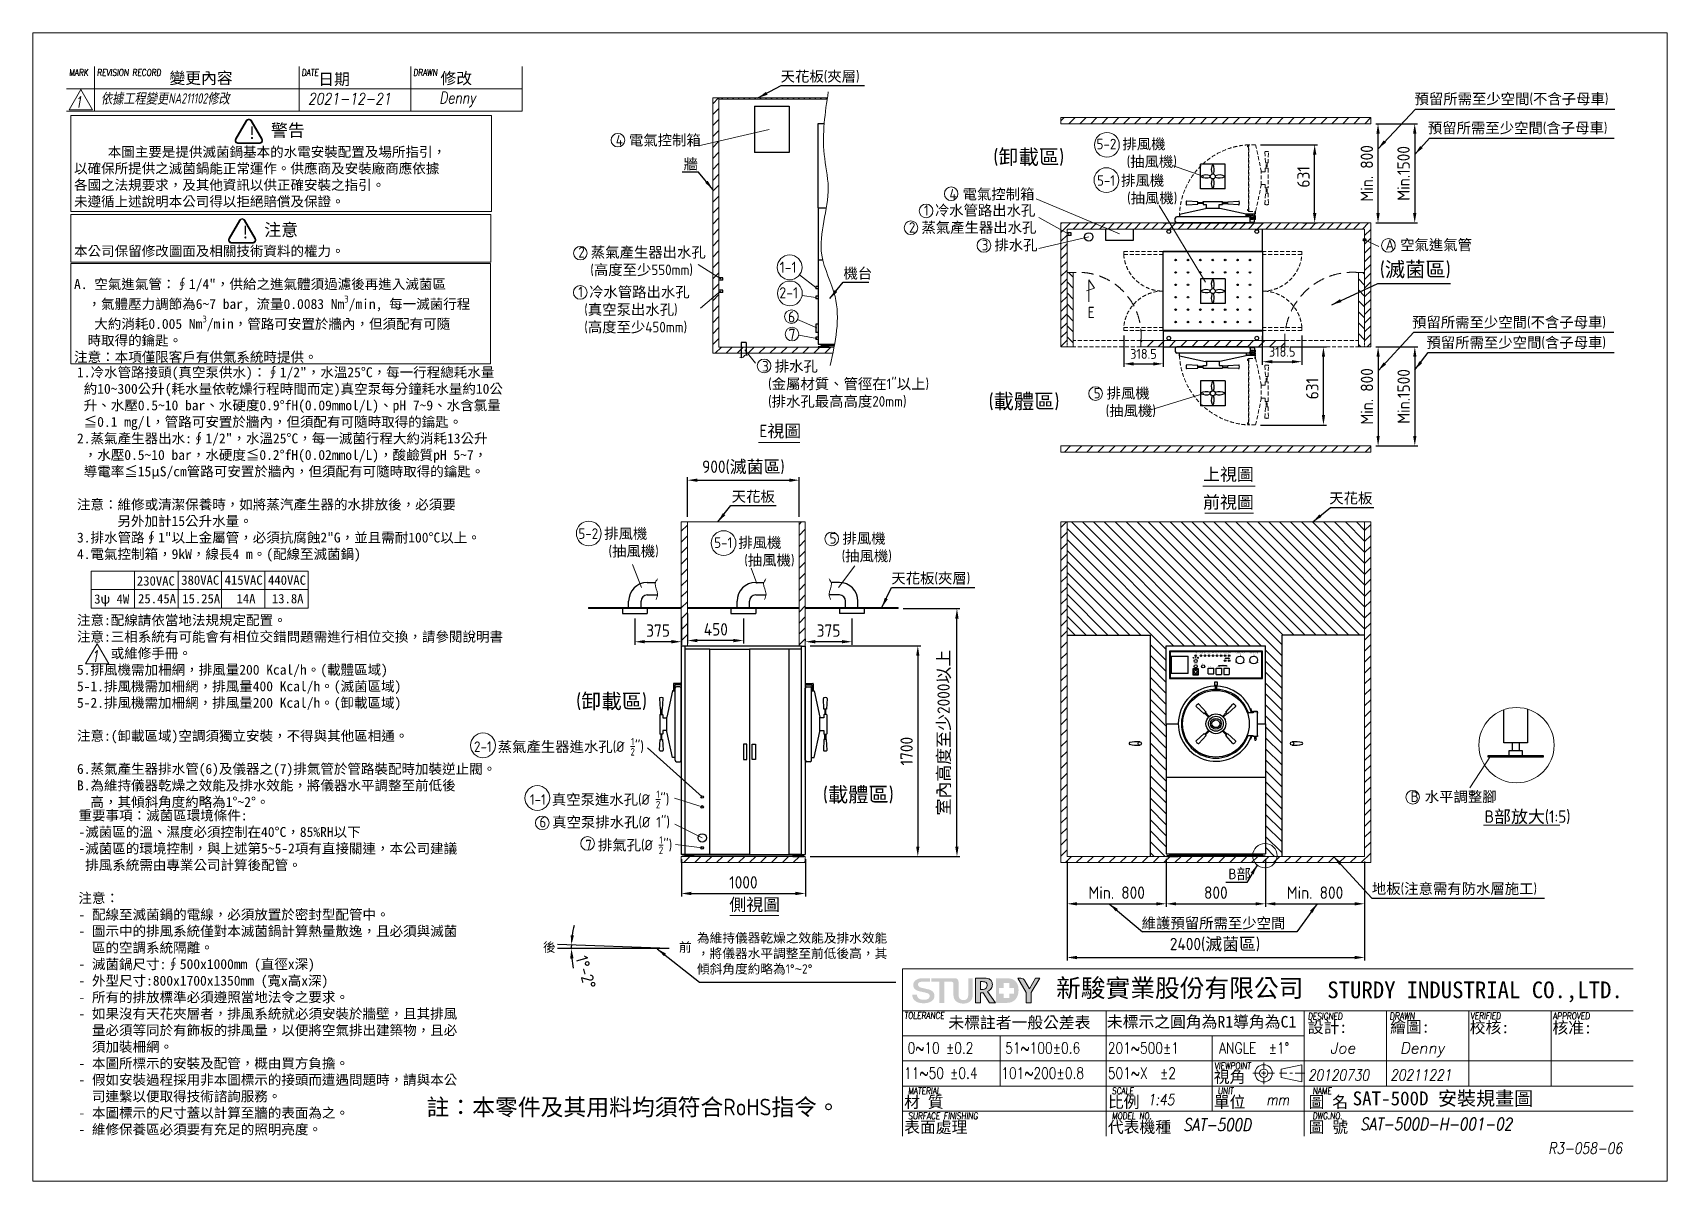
# Model space of a CAD drawing. Header units: millimetres. Extents: x 15906 to 29091, y 72 to 9342.
import ezdxf
from ezdxf.enums import TextEntityAlignment as Align

# ---------------------------------------------------------------- set-up
doc = ezdxf.new("R2010")
doc.units = ezdxf.units.MM
doc.header["$MEASUREMENT"] = 0
doc.linetypes.add('CENTER2', pattern=[28.575, 19.05, -3.175, 3.175, -3.175])
doc.linetypes.add('HIDDEN', pattern=[9.525, 6.35, -3.175])
doc.layers.get('0').update_dxf_attribs({"lineweight": 25})
for name, color, linetype, lineweight in [('D', 3, 'Continuous', 13), ('F', 7, 'Continuous', 15), ('H', 2, 'HIDDEN', 15), ('S', 4, 'Continuous', 15), ('T', 4, 'Continuous', 15)]:
    doc.layers.add(name, color=color, linetype=linetype, lineweight=lineweight)
doc.styles.add('2', font='ARIAL.TTF')
doc.styles.get("Standard").update_dxf_attribs({"font": 'KAIU.TTF'})
doc.styles.add('STU25', font='isocp2.shx')
doc.styles.add('Text', font='romans.shx', dxfattribs={"width": 0.8, "oblique": 10})
doc.dimstyles.new('STU25', dxfattribs={"dimscale": 40, "dimtxt": 2.5, "dimasz": 2, "dimexe": 0.6, "dimexo": 1, "dimgap": 1, "dimtad": 1, "dimdsep": 46, "dimtxsty": 'STU25', "dimcen": 2, "dimazin": 2, "dimtfac": 1, "dimtmove": 0, "dimatfit": 3, "dimfxl": 0, "dimtolj": 1, "dimtzin": 0, "dimarcsym": 0})
doc.dimstyles.new('STU25$7', dxfattribs={"dimscale": 40, "dimtxt": 2.5, "dimasz": 2, "dimexe": 1.25, "dimexo": 0.625, "dimgap": 1, "dimtad": 0, "dimdec": 4, "dimdsep": 46, "dimtxsty": 'STU25', "dimcen": 2.5, "dimazin": 2, "dimtfac": 1, "dimtdec": 4, "dimtmove": 0, "dimatfit": 3, "dimfxl": 0, "dimtolj": 1, "dimtzin": 0, "dimarcsym": 0})

msp = doc.modelspace()

# ---------------------------------------------------------------- texts
at = {"lineweight": -3}
for s, p in [('變更內容', (17008.997, 8929.597)), ('日期', (18209.158, 8920.698)), ('修改', (19194.636, 8927.817))]:
    msp.add_text(s, height=93.4085, dxfattribs=at).set_placement(p)
at = {"style": '2'}
for s, width, p in [('STAND  BY', 1.05, (25286.47, 4249.849)), ('POWER', 1.05, (25286.47, 4333.083)), ('ADD WATER', 1.05, (25328.97, 4333.076)), ('START', 1.05, (25346.47, 4249.96)), ('HEAT', 1.05, (25361.47, 4333.089)), ('VACUUM', 1.05, (25393.97, 4333.209)), ('TEMP. CONTROL', 1.05, (25409.47, 4222.632)), ('STERI.', 1.05, (25426.47, 4333.076)), ('EXHAUST', 1.05, (25458.97, 4333.108)), ('STERI.', 1.05, (25472.568, 4222.933)), ('DRY', 1.05, (25491.47, 4333.084)), ('TIMER', 1.05, (25504.22, 4240.614)), ('VACUUM', 1.2, (25523.976, 4339.647)), ('RELEASE', 1.1, (25523.97, 4333.06)), ('CLOSE', 1.05, (25524.216, 4285.827)), ('OPPOSITE DOOR', 1.05, (25540.506, 4296.147)), ('DRY', 1.05, (25535.47, 4222.933)), ('COMPLETE', 1.05, (25556.47, 4333.074)), ('OPEN', 1.05, (25556.716, 4285.843)), ('CHAMBER  PRESSURE  GAUGE', 1.05, (25644.47, 4333.074)), ('JACKET  PRESSURE  GAUGE', 1.05, (25754.47, 4333.14))]:
    msp.add_text(s, height=3.5, dxfattribs=dict(at, width=width)).set_placement(p, align=Align.BOTTOM_CENTER)
at = {"style": '2', "width": 1.05}
msp.add_text('EMERGENCY', height=3.5, dxfattribs=at).set_placement((25286.441, 4156.098), align=Align.TOP_CENTER)
at = {"insert": (19081.751, 738.961), "char_height": 135.00867, "attachment_point": 1, "style": 'STU25'}
msp.add_mtext('{\\f標楷體|b0|i0|c136|p65;註：本零件及其用料均須符合}RoHS{\\f標楷體|b0|i0|c136|p65;指令。}', dxfattribs=at)
at = {"layer": 'D', "style": 'STU25'}
for s, p in [('1-1', (21931.233, 7404.128)), ('2-1', (21928.304, 7198.164)), ('6', (21997.25, 7003.903)), ('7', (22002.097, 6862.748))]:
    msp.add_text(s, height=90, dxfattribs=at).set_placement(p)
at = {"layer": 'D', "color": 4}
msp.add_text('SAT-500D 安裝規畫圖', height=112.5, dxfattribs=at).set_placement((26552.557, 685.438))
at = {"layer": 'D', "color": 11, "attachment_point": 1}
for s, insert, char_height in [('{\\C3;天花板\\Fisocp2.shx;(\\f標楷體|b0|i0|c136|p65;夾層\\Fisocp2.shx;)}', (21938.65, 9032.466), 85), ('{\\C3;預留所需至少空間\\Fisocp2.shx;(\\f標楷體|b0|i0|c136|p65;不含子母車\\Fisocp2.shx;)}', (27051.418, 8850.969), 85), ('{\\C3;預留所需至少空間\\Fisocp2.shx;(\\f標楷體|b0|i0|c136|p65;含子母車\\Fisocp2.shx;)}', (27159.229, 8616.469), 85), ('\\A1;\\P     本圖主要是提供滅菌鍋基本的水電安裝配置及場所指引，\\P以確保所提供之滅菌鍋能正常運作。供應商及安裝廠商應依據\\P各國之法規要求，及其他資訊以供正確安裝之指引。\\P未遵循上述說明本公司得以拒絕賠償及保證。\\P\\P\\P本公司保留修改圖面及相關技術資料的權力。\\P\\PA. 空氣進氣管：∮1/4"，供給之進氣體須過濾後再進入滅菌區\\P  ，氣體壓力調節為6~7 bar, 流量0.0083 Nm{\\Fisocp2.shx;\\H0.7x;\\S3^ ;}/min, 每一滅菌行程\\P   大約消耗0.005 Nm{\\Fisocp2.shx;\\H0.7x;\\S3^ ;}/min，管路可安置於牆內，但須配有可隨\\P  時取得的鑰匙。\\P注意：本項僅限客戶有供氣系統時提供。', (16239.234, 8553.67), 80), ('{\\C3;牆}', (21156.002, 8325.401), 85), ('{\\Fisocp2.shx;\\C3;(\\f標楷體|b0|i0|c136|p65;卸載區\\Fisocp2.shx;)}', (23654.272, 8399.644), 120), ('{\\Fisocp2.shx;\\C3;A \\f標楷體|b0|i0|c136|p65;空氣進氣管}', (26818.28, 7673.205), 85), ('{\\C3;機台}', (22445.649, 7443.284), 85), ('{\\Fisocp2.shx;\\C3;(\\f標楷體|b0|i0|c136|p65;滅菌區\\Fisocp2.shx;)}', (26772.109, 7492.451), 120), ('{\\C3;預留所需至少空間\\Fisocp2.shx;(\\f標楷體|b0|i0|c136|p65;不含子母車\\Fisocp2.shx;)}', (27031.523, 7048.394), 85), ('{\\C3;預留所需至少空間\\Fisocp2.shx;(\\f標楷體|b0|i0|c136|p65;含子母車\\Fisocp2.shx;)}', (27147.571, 6884.233), 85), ('1.冷水管路接頭(真空泵供水)：∮1/2"，水溫25%%DC，每一行程總耗水量\\P 約10~300公升(耗水量依乾燥行程時間而定)真空泵每分鐘耗水量約10公\\P 升、水壓0.5~10 bar、水硬度0.9%%DfH(0.09mmol/L)、pH 7~9、水含氯量\\P ≦0.1 mg/l，管路可安置於牆內，但須配有可隨時取得的鑰匙。\\P2.蒸氣產生器出水:∮1/2"，水溫25%%DC，每一滅菌行程大約消耗13公升\\P ，水壓0.5~10 bar，水硬度≦0.2%%DfH(0.02mmol/L)，酸鹼質pH 5~7，\\P 導電率≦15μS/cm管路可安置於牆內，但須配有可隨時取得的鑰匙。\\P\\P注意：維修或清潔保養時，如將蒸汽產生器的水排放後，必須要\\P      另外加計15公升水量。\\P3.排水管路∮1"以上金屬管，必須抗腐蝕2"G，並且需耐100%%DC以上。 \\P4.電氣控制箱，9kW，線長4 m。(配線至滅菌鍋)\\P    \\P\\P\\P注意:配線請依當地法規規定配置。\\P{\\fDFKai-SB|b0|i0|c136|p65;注意:三相系統有可能會有相位交錯問題需進行相位交換，請參閱說明書\\P     或維修手冊。}\\P5.排風機需加柵網，排風量200 Kcal/h。(載體區域)\\P5-1.排風機需加柵網，排風量400 Kcal/h。(滅菌區域)\\P5-2.排風機需加柵網，排風量200 Kcal/h。(卸載區域)\\P\\P注意:(卸載區域)空調須獨立安裝，不得與其他區相通。\\P\\P6.蒸氣產生器排水管(6)及儀器之(7)排氣管於管路裝配時加裝逆止閥。\\PB.為維持儀器乾燥之效能及排水效能，將儀器水平調整至前低後\\P  高，其傾斜角度約略為1%%D~2%%D。', (16262.786, 6641.556), 80), ('{\\Fisocp2.shx;\\C3;(\\f標楷體|b0|i0|c136|p65;載體區\\Fisocp2.shx;)}', (23616.075, 6427.407), 120), ('{\\Fisocp2.shx;E}視圖', (21767.074, 6178.08), 100), ('上視圖', (25345.955, 5828.299), 100), ('{\\C3;天花板 }', (21543.654, 5642.113), 85), ('前視圖', (25346.27, 5603.487), 100), ('{\\C3;天花板 }', (26363.949, 5628.524), 85), ('{\\C3;天花板\\Fisocp2.shx;(\\f標楷體|b0|i0|c136|p65;夾層\\Fisocp2.shx;)}', (22831.503, 4982.229), 85), ('{\\Fisocp2.shx;\\C3;(\\f標楷體|b0|i0|c136|p65;卸載區\\Fisocp2.shx;)}', (20289.417, 4007.327), 120), ('{\\Fisocp2.shx;\\C3;(\\f標楷體|b0|i0|c136|p65;載體區\\Fisocp2.shx;)}', (22279.587, 3254.538), 120), ('{\\Fisocp2.shx;\\C3;B \\f標楷體|b0|i0|c136|p65;水平調整腳}', (27020.559, 3218.885), 85), ('重要事項：滅菌區環境條件:\\P-滅菌區的溫、濕度必須控制在40%%DC，85%RH以下\\P-滅菌區的環境控制，與上述第5~5-2項有直接關連，本公司建議\\P 排風系統需由專業公司計算後配管。\\P\\P注意：\\P- 配線至滅菌鍋的電線，必須放置於密封型配管中。\\P- 圖示中的排風系統僅對本滅菌鍋計算熱量散逸，且必須與滅菌\\P  區的空調系統隔離。\\P- 滅菌鍋尺寸:∮500x1000mm (直徑x深)\\P- 外型尺寸:800x1700x1350mm (寬x高x深)\\P- 所有的排放標準必須遵照當地法令之要求。\\P- 如果沒有天花夾層者，排風系統就必須安裝於牆壁，且其排風\\P  量必須等同於有飾板的排風量，以便將空氣排出建築物，且必\\P  須加裝柵網。\\P- 本圖所標示的安裝及配管，概由買方負擔。\\P- 假如安裝過程採用非本圖標示的接頭而遭遇問題時，請與本公\\P  司連繫以便取得技術諮詢服務。\\P- 本圖標示的尺寸蓋以計算至牆的表面為之。\\P- 維修保養區必須要有充足的照明亮度。', (16274.858, 3065.44), 80), ('{\\Fisocp2.shx;B}部放大{\\Fisocp2.shx;(1:5)}', (27616.965, 3066.029), 100), ('{\\Fisocp2.shx;\\C3;B\\f標楷體|b0|i0|c136|p65;部}', (25550.908, 2595.741), 85), ('{\\C3;地板\\Fisocp2.shx;(\\f標楷體|b0|i0|c136|p65;注意需有防水層施工\\Fisocp2.shx;)}', (26707.691, 2477.244), 85), ('側視圖', (21524.876, 2355.705), 100), ('{\\C3;維護預留所需至少空間}', (24850.498, 2198.996), 85), ('{\\C3;為維持儀器乾燥之效能及排水效能\\P，將儀器水平調整至前低後高，其\\P傾斜角度約略為\\Fisocp2.shx;1%%D\\f???|b0|i0|c0|p65;~\\Fisocp2.shx;2%%D}', (21263.658, 2074.32), 75)]:
    msp.add_mtext(s, dxfattribs=dict(at, insert=insert, char_height=char_height))
at = {"layer": 'D', "color": 11, "attachment_point": 1, "style": 'STU25'}
for s, insert, char_height in [('{\\f標楷體|b0|i0|c136|p65;!}', (17640.784, 8585.259), 100), ('{\\f標楷體|b0|i0|c136|p65;警告}', (17827.296, 8604.627), 100), ('{\\C3;4 \\f標楷體|b0|i0|c136|p65;電氣控制箱}', (20608.999, 8517.601), 85), ('{\\C3;5-2 \\f標楷體|b0|i0|c136|p65;排風機\\P\\Fisocp2.shx;     (\\f標楷體|b0|i0|c136|p65;抽風機\\Fisocp2.shx;)}', (24486.964, 8486.315), 85), ('{\\C3;5-1 \\f標楷體|b0|i0|c136|p65;排風機\\P\\Fisocp2.shx;     (\\f標楷體|b0|i0|c136|p65;抽風機\\Fisocp2.shx;)}', (24490.382, 8192.131), 85), ('{\\C3;4 \\f標楷體|b0|i0|c136|p65;電氣控制箱}', (23300.42, 8082.069), 85), ('{\\C3;1 \\f標楷體|b0|i0|c136|p65;冷水管路出水孔}', (23094.989, 7950.805), 85), ('{\\f標楷體|b0|i0|c136|p65;!}', (17587.029, 7782.154), 100), ('{\\f標楷體|b0|i0|c136|p65;注意}', (17773.542, 7801.522), 100), ('{\\C3;2 \\f標楷體|b0|i0|c136|p65;蒸氣產生器出水孔}', (22973.219, 7812.778), 85), ('{\\C3;3 \\f標楷體|b0|i0|c136|p65;排水孔}', (23560.735, 7670.574), 85), ('{\\C3;2 \\f標楷體|b0|i0|c136|p65;蒸氣產生器出水孔\\P\\Fisocp2.shx;  (\\f標楷體|b0|i0|c136|p65;高度至少\\Fisocp2.shx;550mm)}', (20306.36, 7612.758), 85), ('{\\C3;1 \\f標楷體|b0|i0|c136|p65;冷水管路出水孔\\P\\Fisocp2.shx; (\\f標楷體|b0|i0|c136|p65;真空泵出水孔\\Fisocp2.shx;)\\P (\\f標楷體|b0|i0|c136|p65;高度至少\\Fisocp2.shx;450mm)}', (20306.36, 7292.239), 85), ('{\\C3;3 \\f標楷體|b0|i0|c136|p65;排水孔\\P\\Fisocp2.shx; (\\f標楷體|b0|i0|c136|p65;金屬材質、管徑在\\Fisocp2.shx;1"\\f標楷體|b0|i0|c136|p65;以上\\Fisocp2.shx;)\\P (\\f標楷體|b0|i0|c136|p65;排水孔最高高度\\Fisocp2.shx;20mm)}', (21788.974, 6692.764), 85), ('{\\C3;5 \\f標楷體|b0|i0|c136|p65;排風機\\P\\Fisocp2.shx;  (\\f標楷體|b0|i0|c136|p65;抽風機\\Fisocp2.shx;)}', (24463.673, 6475.317), 85), ('{\\C3;5-2 \\f標楷體|b0|i0|c136|p65;排風機\\P\\Fisocp2.shx;     (\\f標楷體|b0|i0|c136|p65;抽風機\\Fisocp2.shx;)}', (20307.356, 5342.506), 85), ('{\\C3;5-1 \\f標楷體|b0|i0|c136|p65;排風機\\P\\Fisocp2.shx;     (\\f標楷體|b0|i0|c136|p65;抽風機\\Fisocp2.shx;)}', (21402.749, 5269.369), 85), ('{\\C3;5 \\f標楷體|b0|i0|c136|p65;排風機\\P\\Fisocp2.shx;  (\\f標楷體|b0|i0|c136|p65;抽風機\\Fisocp2.shx;)}', (22333.684, 5303.693), 85), ('{\\f標楷體|b0|i0|c136|p65;230VAC}', (16746.057, 4955.557), 75), ('{\\f標楷體|b0|i0|c136|p65;380VAC}', (17103.941, 4961.742), 75), ('{\\f標楷體|b0|i0|c136|p65;415VAC}', (17453.941, 4961.742), 75), ('{\\f標楷體|b0|i0|c136|p65;440VAC}', (17803.941, 4961.742), 75), ('{\\f標楷體|b0|i0|c136|p65;3ψ 4W}', (16401.622, 4809.518), 75), ('{\\f標楷體|b0|i0|c136|p65;25.45A}', (16755.617, 4812.188), 75), ('{\\f標楷體|b0|i0|c136|p65;15.25A}', (17111.77, 4812.188), 75), ('{\\f標楷體|b0|i0|c136|p65;14A}', (17549.661, 4812.188), 75), ('{\\f標楷體|b0|i0|c136|p65;13.8A}', (17835.054, 4812.188), 75), ('\\A1;{\\C3;2-1 \\f標楷體|b0|i0|c136|p65;蒸氣產生器進水孔\\Fisocp2.shx;(%%c \\H0.7x;\\S1/2;\\H1.429x;")}', (19465.48, 3651.699), 85), ('\\A1;{\\C3;1-1 \\f標楷體|b0|i0|c136|p65;真空泵進水孔\\Fisocp2.shx;(%%c \\H0.7x;\\S1/2;\\H1.429x;")}', (19916.082, 3225.59), 85), ('{\\C3;6 \\f標楷體|b0|i0|c136|p65;真空泵排水孔\\Fisocp2.shx;(%%c 1")}', (19992.508, 3013.884), 85), ('\\A1;{\\C3;7 \\f標楷體|b0|i0|c136|p65;排氣孔\\Fisocp2.shx;(%%c \\H0.7x;\\S1/2;\\H1.429x;")}', (20362.539, 2857.377), 85)]:
    msp.add_mtext(s, dxfattribs=dict(at, insert=insert, char_height=char_height))
at = {"layer": 'D', "insert": (24413.799, 7130.051), "char_height": 90, "attachment_point": 1}
msp.add_mtext('{\\Fisocp2.shx;E}', dxfattribs=at)
at = {"layer": 'D', "linetype": 'Continuous', "char_height": 75, "width": 218.181, "attachment_point": 1}
for s, insert in [('{\\Fisocp2.shx; }後', (19978.581, 1999.67)), (' 前', (21067.168, 2000.121))]:
    msp.add_mtext(s, dxfattribs=dict(at, insert=insert))
at = {"layer": 'F', "color": 1, "lineweight": 15, "style": 'Text', "oblique": 5, "width": 0.8}
for s, p in [('MARK', (16199.564, 8994.082)), ('REVISION RECORD', (16424.564, 8994.082)), ('DATE', (18074.714, 8994.082)), ('DRAWN', (18974.714, 8994.082))]:
    msp.add_text(s, height=54, dxfattribs=at).set_placement(p)
at = {"layer": 'T', "lineweight": 20, "style": 'Text', "oblique": 10, "width": 0.8}
for s, height, p in [('2021-12-21', 92, (18126.199, 8763.526)), ('Denny', 92, (19185.632, 8771.789)), ('1', 90, (16244.941, 8737.255)), ('1', 90, (16377.268, 4265.145)), ('20120730', 90, (26192.814, 885.653)), ('20211221', 90, (26856.564, 885.653)), ('1:45', 90, (24899.161, 686.776)), ('mm', 90, (25855.778, 687.031)), ('SAT-500D', 99, (25186.121, 479.174)), ('SAT-500D-H-001-02', 99, (26613.9, 485.467))]:
    msp.add_text(s, height=height, dxfattribs=at).set_placement(p)
at = {"layer": 'T', "lineweight": 20, "style": 'Text', "oblique": 10}
for s, p in [('Joe', (26370.133, 1103.566)), ('Denny', (26935.188, 1103.566))]:
    msp.add_text(s, height=90, dxfattribs=at).set_placement(p)
at = {"layer": 'T', "linetype": 'Continuous', "lineweight": 20, "attachment_point": 1, "style": 'Text'}
for s, insert, char_height in [('{\\fDFKai-SB|b0|i0|c136|p65;依據工程變更\\Fisocp2.shx|c136;NA211102\\fDFKai-SB|b0|i0|c136|p65;修改}', (16457.18, 8853.41), 82.79908), ('{R3-058-06}', (28131.472, 384.427), 90)]:
    msp.add_mtext(s, dxfattribs=dict(at, insert=insert, char_height=char_height))

# ---------------------------------------------------------------- blocks, each defined once
blk = doc.blocks.new('*D1')
at = {"layer": 'D', "color": 0, "linetype": 'Continuous', "lineweight": -2}
for start, end in [(166.3871, 172.1936), (178, 180), (185.8064, 191.6129)]:
    blk.add_arc((21040, 1951), 790, start, end, dxfattribs=at)
at = {"layer": 'D', "color": 0}
for points in [[(20245, 2059), (20271, 2057), (20251, 1979)], [(20268, 1872), (20241, 1870), (20251, 1951)]]:
    blk.add_solid(points, dxfattribs=at)
at = {"layer": 'Defpoints', "color": 0}
for p in [(20140, 1982), (20139, 1951), (20251, 1969), (21040, 1951), (21040, 1951)]:
    blk.add_point(p, dxfattribs=at)
at = {"layer": 'D', "color": 0, "insert": (20367, 1760), "char_height": 100, "attachment_point": 5, "rotation": 285.815, "style": 'STU25'}
blk.add_mtext('1%%D-2%%D', dxfattribs=at)
blk = doc.blocks.new('*D4')
at = {"layer": 'D', "color": 0, "lineweight": -2}
for p, q in [((26739, 6807), (27078, 6807)), ((27054, 6727), (27054, 6087)), ((26739, 6007), (27078, 6007))]:
    blk.add_line(p, q, dxfattribs=at)
at = {"layer": 'D', "color": 0}
for points in [[(27067, 6727), (27041, 6727), (27054, 6807)], [(27041, 6087), (27067, 6087), (27054, 6007)]]:
    blk.add_solid(points, dxfattribs=at)
at = {"layer": 'Defpoints', "color": 0}
for p in [(26699, 6807), (26699, 6007), (27054, 6007)]:
    blk.add_point(p, dxfattribs=at)
at = {"layer": 'D', "color": 0, "insert": (26964, 6407), "char_height": 100, "attachment_point": 5, "rotation": 90, "style": 'STU25'}
blk.add_mtext('\\A1;{\\Fisocp2.shx;Min.1500}', dxfattribs=at)
blk = doc.blocks.new('*D7')
at = {"layer": 'D', "color": 0, "lineweight": -2}
for p, q in [((25849, 2675), (25849, 2288)), ((26649, 2654), (26649, 2288)), ((25929, 2312), (26569, 2312))]:
    blk.add_line(p, q, dxfattribs=at)
at = {"layer": 'D', "color": 0}
for points in [[(25929, 2325), (25929, 2299), (25849, 2312)], [(26569, 2299), (26569, 2325), (26649, 2312)]]:
    blk.add_solid(points, dxfattribs=at)
at = {"layer": 'Defpoints', "color": 0}
for p in [(25849, 2715), (26649, 2694), (26649, 2312)]:
    blk.add_point(p, dxfattribs=at)
at = {"layer": 'D', "color": 0, "insert": (26249, 2402), "char_height": 100, "attachment_point": 5, "style": 'STU25'}
blk.add_mtext('\\A1;Min. 800', dxfattribs=at)
blk = doc.blocks.new('*D5')
at = {"layer": 'D', "color": 0, "lineweight": -2}
for p, q in [((24249, 2654), (24249, 1855)), ((26649, 2654), (26649, 1855)), ((24329, 1879), (26569, 1879))]:
    blk.add_line(p, q, dxfattribs=at)
at = {"layer": 'D', "color": 0}
for points in [[(24329, 1892), (24329, 1865), (24249, 1879)], [(26569, 1865), (26569, 1892), (26649, 1879)]]:
    blk.add_solid(points, dxfattribs=at)
at = {"layer": 'Defpoints', "color": 0}
for p in [(24249, 2694), (26649, 2694), (26649, 1879)]:
    blk.add_point(p, dxfattribs=at)
at = {"layer": 'D', "color": 0, "insert": (25442, 1982), "char_height": 100, "attachment_point": 5, "style": 'STU25'}
blk.add_mtext('\\A1;2400({\\f標楷體|b0|i0|c136|p65;滅菌區})', dxfattribs=at)
blk = doc.blocks.new('*D6')
at = {"layer": 'D', "color": 0, "lineweight": -2}
for p, q in [((24249, 2654), (24249, 2288)), ((25049, 2675), (25049, 2288)), ((24329, 2312), (24969, 2312))]:
    blk.add_line(p, q, dxfattribs=at)
at = {"layer": 'D', "color": 0}
for points in [[(24329, 2325), (24329, 2299), (24249, 2312)], [(24969, 2299), (24969, 2325), (25049, 2312)]]:
    blk.add_solid(points, dxfattribs=at)
at = {"layer": 'Defpoints', "color": 0}
for p in [(24249, 2694), (25049, 2715), (25049, 2312)]:
    blk.add_point(p, dxfattribs=at)
at = {"layer": 'D', "color": 0, "insert": (24649, 2402), "char_height": 100, "attachment_point": 5, "style": 'STU25'}
blk.add_mtext('\\A1;Min. 800', dxfattribs=at)
blk = doc.blocks.new('*D8')
at = {"layer": 'D', "color": 0, "lineweight": -2}
for p, q in [((22928, 4694), (23385, 4694)), ((23361, 2774), (23361, 4614)), ((22178, 2694), (23385, 2694))]:
    blk.add_line(p, q, dxfattribs=at)
at = {"layer": 'D', "color": 0}
for points in [[(23374, 4614), (23347, 4614), (23361, 4694)], [(23347, 2774), (23374, 2774), (23361, 2694)]]:
    blk.add_solid(points, dxfattribs=at)
at = {"layer": 'Defpoints', "color": 0}
for p in [(22888, 4694), (23361, 4694), (22138, 2694)]:
    blk.add_point(p, dxfattribs=at)
at = {"layer": 'D', "color": 0, "insert": (23259, 3694), "char_height": 100, "attachment_point": 5, "rotation": 90, "style": 'STU25'}
blk.add_mtext('\\A1;{\\f標楷體|b0|i0|c136|p65;室內高度至少}2000{\\f標楷體|b0|i0|c136|p65;以上}', dxfattribs=at)
blk = doc.blocks.new('*D9')
at = {"layer": 'D', "color": 0, "linetype": 'Continuous', "lineweight": -2}
for p, q in [((22513, 4615), (22513, 4403)), ((22138, 4435), (22138, 4451)), ((22433, 4427), (22218, 4427))]:
    blk.add_line(p, q, dxfattribs=at)
at = {"layer": 'D', "color": 0}
for points in [[(22218, 4441), (22218, 4414), (22138, 4427)], [(22433, 4414), (22433, 4441), (22513, 4427)]]:
    blk.add_solid(points, dxfattribs=at)
at = {"layer": 'Defpoints', "color": 0}
for p in [(22513, 4655), (22138, 4427), (22138, 4395)]:
    blk.add_point(p, dxfattribs=at)
at = {"layer": 'D', "color": 0, "insert": (22325, 4517), "char_height": 100, "attachment_point": 5, "style": 'STU25'}
blk.add_mtext('\\A1;375', dxfattribs=at)
blk = doc.blocks.new('*D10')
at = {"layer": 'D', "color": 0, "lineweight": -2}
for p, q in [((26045, 6807), (26341, 6807)), ((26317, 6256), (26317, 6727)), ((25810, 6176), (26341, 6176))]:
    blk.add_line(p, q, dxfattribs=at)
at = {"layer": 'D', "color": 0}
for points in [[(26330, 6727), (26304, 6727), (26317, 6807)], [(26304, 6256), (26330, 6256), (26317, 6176)]]:
    blk.add_solid(points, dxfattribs=at)
at = {"layer": 'Defpoints', "color": 0}
for p in [(26005, 6807), (26317, 6807), (25770, 6176)]:
    blk.add_point(p, dxfattribs=at)
at = {"layer": 'D', "color": 0, "insert": (26227, 6470), "char_height": 100, "attachment_point": 5, "rotation": 90, "style": 'STU25'}
blk.add_mtext('\\A1;631', dxfattribs=at)
blk = doc.blocks.new('*D11')
at = {"layer": 'D', "color": 0, "lineweight": -2}
for p, q in [((26739, 6807), (26782, 6807)), ((26758, 6727), (26758, 6087)), ((26739, 6007), (26782, 6007))]:
    blk.add_line(p, q, dxfattribs=at)
at = {"layer": 'D', "color": 0}
for points in [[(26771, 6727), (26745, 6727), (26758, 6807)], [(26745, 6087), (26771, 6087), (26758, 6007)]]:
    blk.add_solid(points, dxfattribs=at)
at = {"layer": 'Defpoints', "color": 0}
for p in [(26699, 6807), (26699, 6007), (26758, 6007)]:
    blk.add_point(p, dxfattribs=at)
at = {"layer": 'D', "color": 0, "insert": (26668, 6407), "char_height": 100, "attachment_point": 5, "rotation": 90, "style": 'STU25'}
blk.add_mtext('\\A1;{\\Fisocp2.shx;Min. 800}', dxfattribs=at)
blk = doc.blocks.new('*D12')
at = {"layer": 'D', "color": 0, "lineweight": -2}
for p, q in [((21138, 2671), (21138, 2371)), ((22138, 2671), (22138, 2371)), ((21218, 2395), (22058, 2395))]:
    blk.add_line(p, q, dxfattribs=at)
at = {"layer": 'D', "color": 0}
for points in [[(21218, 2409), (21218, 2382), (21138, 2395)], [(22058, 2382), (22058, 2409), (22138, 2395)]]:
    blk.add_solid(points, dxfattribs=at)
at = {"layer": 'Defpoints', "color": 0}
for p in [(21138, 2711), (22138, 2711), (22138, 2395)]:
    blk.add_point(p, dxfattribs=at)
at = {"layer": 'D', "color": 0, "insert": (21638, 2485), "char_height": 100, "attachment_point": 5, "style": 'STU25'}
blk.add_mtext('\\A1;1000', dxfattribs=at)
blk = doc.blocks.new('*D13')
at = {"layer": 'D', "color": 0, "lineweight": -2}
for p, q in [((26739, 8607), (27077, 8607)), ((27053, 8527), (27053, 7887)), ((26739, 7807), (27077, 7807))]:
    blk.add_line(p, q, dxfattribs=at)
at = {"layer": 'D', "color": 0}
for points in [[(27067, 8527), (27040, 8527), (27053, 8607)], [(27040, 7887), (27067, 7887), (27053, 7807)]]:
    blk.add_solid(points, dxfattribs=at)
at = {"layer": 'Defpoints', "color": 0}
for p in [(26699, 8607), (26699, 7807), (27053, 7807)]:
    blk.add_point(p, dxfattribs=at)
at = {"layer": 'D', "color": 0, "insert": (26963, 8207), "char_height": 100, "attachment_point": 5, "rotation": 90, "style": 'STU25'}
blk.add_mtext('\\A1;{\\Fisocp2.shx;Min.1500}', dxfattribs=at)
blk = doc.blocks.new('*D15')
at = {"layer": 'D', "color": 0, "lineweight": -2}
for p, q in [((26739, 8607), (26781, 8607)), ((26757, 8527), (26757, 7887)), ((26739, 7807), (26781, 7807))]:
    blk.add_line(p, q, dxfattribs=at)
at = {"layer": 'D', "color": 0}
for points in [[(26771, 8527), (26744, 8527), (26757, 8607)], [(26744, 7887), (26771, 7887), (26757, 7807)]]:
    blk.add_solid(points, dxfattribs=at)
at = {"layer": 'Defpoints', "color": 0}
for p in [(26699, 8607), (26699, 7807), (26757, 7807)]:
    blk.add_point(p, dxfattribs=at)
at = {"layer": 'D', "color": 0, "insert": (26667, 8207), "char_height": 100, "attachment_point": 5, "rotation": 90, "style": 'STU25'}
blk.add_mtext('\\A1;{\\Fisocp2.shx;Min. 800}', dxfattribs=at)
blk = doc.blocks.new('*D14')
at = {"layer": 'D', "color": 0, "lineweight": -2}
for p, q in [((25810, 8438), (26270, 8438)), ((26246, 7887), (26246, 8358)), ((26150, 7807), (26270, 7807))]:
    blk.add_line(p, q, dxfattribs=at)
at = {"layer": 'D', "color": 0}
for points in [[(26260, 8358), (26233, 8358), (26246, 8438)], [(26233, 7887), (26260, 7887), (26246, 7807)]]:
    blk.add_solid(points, dxfattribs=at)
at = {"layer": 'Defpoints', "color": 0}
for p in [(25770, 8438), (26246, 8438), (26110, 7807)]:
    blk.add_point(p, dxfattribs=at)
at = {"layer": 'D', "color": 0, "insert": (26156, 8179), "char_height": 100, "attachment_point": 5, "rotation": 90, "style": 'STU25'}
blk.add_mtext('\\A1;631', dxfattribs=at)
blk = doc.blocks.new('*D16')
at = {"layer": 'D', "color": 0, "lineweight": -2}
for p, q in [((21188, 4654), (21188, 4413)), ((21638, 4615), (21638, 4413)), ((21558, 4437), (21268, 4437))]:
    blk.add_line(p, q, dxfattribs=at)
at = {"layer": 'D', "color": 0}
for points in [[(21268, 4450), (21268, 4423), (21188, 4437)], [(21558, 4423), (21558, 4450), (21638, 4437)]]:
    blk.add_solid(points, dxfattribs=at)
at = {"layer": 'Defpoints', "color": 0}
for p in [(21188, 4694), (21638, 4655), (21188, 4437)]:
    blk.add_point(p, dxfattribs=at)
at = {"layer": 'D', "color": 0, "insert": (21416, 4527), "char_height": 100, "attachment_point": 5, "style": 'STU25'}
blk.add_mtext('\\A1;450', dxfattribs=at)
blk = doc.blocks.new('*D17')
at = {"layer": 'D', "color": 0, "lineweight": -2}
for p, q in [((21188, 5434), (21188, 5755)), ((21268, 5731), (22008, 5731)), ((22088, 5434), (22088, 5755))]:
    blk.add_line(p, q, dxfattribs=at)
at = {"layer": 'D', "color": 0}
for points in [[(21268, 5744), (21268, 5717), (21188, 5731)], [(22008, 5717), (22008, 5744), (22088, 5731)]]:
    blk.add_solid(points, dxfattribs=at)
at = {"layer": 'Defpoints', "color": 0}
for p in [(22088, 5731), (21188, 5394), (22088, 5394)]:
    blk.add_point(p, dxfattribs=at)
at = {"layer": 'D', "color": 0, "insert": (21638, 5834), "char_height": 100, "attachment_point": 5, "style": 'STU25'}
blk.add_mtext('\\A1;900({\\f標楷體|b0|i0|c136|p65;滅菌區})', dxfattribs=at)
blk = doc.blocks.new('*D18')
at = {"layer": 'D', "color": 0, "lineweight": -2}
for p, q in [((25049, 2675), (25049, 2288)), ((25849, 2675), (25849, 2288)), ((25129, 2312), (25769, 2312))]:
    blk.add_line(p, q, dxfattribs=at)
at = {"layer": 'D', "color": 0}
for points in [[(25129, 2325), (25129, 2299), (25049, 2312)], [(25769, 2299), (25769, 2325), (25849, 2312)]]:
    blk.add_solid(points, dxfattribs=at)
at = {"layer": 'Defpoints', "color": 0}
for p in [(25049, 2715), (25849, 2715), (25849, 2312)]:
    blk.add_point(p, dxfattribs=at)
at = {"layer": 'D', "color": 0, "insert": (25449, 2402), "char_height": 100, "attachment_point": 5, "style": 'STU25'}
blk.add_mtext('\\A1;800', dxfattribs=at)
blk = doc.blocks.new('*D19')
at = {"layer": 'D', "color": 0, "lineweight": -2}
for p, q in [((22178, 4394), (23069, 4394)), ((23045, 4314), (23045, 2774)), ((22178, 2694), (23069, 2694))]:
    blk.add_line(p, q, dxfattribs=at)
at = {"layer": 'D', "color": 0}
for points in [[(23058, 4314), (23032, 4314), (23045, 4394)], [(23032, 2774), (23058, 2774), (23045, 2694)]]:
    blk.add_solid(points, dxfattribs=at)
at = {"layer": 'Defpoints', "color": 0}
for p in [(22138, 4394), (22138, 2694), (23045, 2694)]:
    blk.add_point(p, dxfattribs=at)
at = {"layer": 'D', "color": 0, "insert": (22955, 3544), "char_height": 100, "attachment_point": 5, "rotation": 90, "style": 'STU25'}
blk.add_mtext('\\A1;1700', dxfattribs=at)
blk = doc.blocks.new('*D21')
at = {"layer": 'D', "color": 0, "linetype": 'Continuous', "lineweight": -2}
for p, q in [((20763, 4615), (20763, 4403)), ((21138, 4615), (21138, 4403)), ((21058, 4427), (20843, 4427))]:
    blk.add_line(p, q, dxfattribs=at)
at = {"layer": 'D', "color": 0}
for points in [[(20843, 4441), (20843, 4414), (20763, 4427)], [(21058, 4414), (21058, 4441), (21138, 4427)]]:
    blk.add_solid(points, dxfattribs=at)
at = {"layer": 'Defpoints', "color": 0}
for p in [(20763, 4655), (21138, 4655), (20763, 4427)]:
    blk.add_point(p, dxfattribs=at)
at = {"layer": 'D', "color": 0, "insert": (20950, 4517), "char_height": 100, "attachment_point": 5, "style": 'STU25'}
blk.add_mtext('\\A1;375', dxfattribs=at)
blk = doc.blocks.new('新駿LOGO')
at = {"layer": 'F'}
h = blk.add_hatch(color=256, dxfattribs=at)
edge = h.paths.add_edge_path()
edge.add_spline(control_points=[(-529.05, -442.14), (-529.05, -442.31), (-529.02, -442.45), (-528.95, -442.56), (-528.89, -442.68), (-528.8, -442.78), (-528.69, -442.85), (-528.57, -442.93), (-528.44, -442.98), (-528.29, -443.01), (-528.15, -443.05), (-527.99, -443.07), (-527.81, -443.07), (-527.62, -443.07), (-527.47, -443.05), (-527.33, -443.01), (-527.2, -442.97), (-527.09, -442.92), (-527.01, -442.86), (-526.93, -442.8), (-526.87, -442.73), (-526.83, -442.65), (-526.8, -442.57), (-526.78, -442.49), (-526.78, -442.41), (-526.78, -442.25), (-526.82, -442.13), (-526.91, -442.05), (-526.99, -441.97), (-527.08, -441.91), (-527.18, -441.88), (-527.36, -441.83), (-527.56, -441.77), (-527.79, -441.72), (-528.02, -441.67), (-528.3, -441.61), (-528.64, -441.53), (-528.85, -441.48), (-529.02, -441.41), (-529.16, -441.34), (-529.3, -441.26), (-529.41, -441.17), (-529.5, -441.07), (-529.58, -440.98), (-529.64, -440.87), (-529.67, -440.77), (-529.7, -440.66), (-529.72, -440.55), (-529.72, -440.43), (-529.72, -440.22), (-529.67, -440.03), (-529.57, -439.87), (-529.46, -439.71), (-529.33, -439.58), (-529.16, -439.47), (-528.99, -439.37), (-528.85, -439.31), (-528.64, -439.26), (-528.43, -439.21), (-528.13, -439.2), (-527.91, -439.2), (-527.66, -439.2), (-526.73, -439.2), (-526.73, -439.2), (-526.73, -439.2), (-526.73, -439.81), (-526.73, -439.81), (-526.73, -439.81), (-528.14, -439.8), (-528.28, -439.83), (-528.39, -439.85), (-528.48, -439.86), (-528.56, -439.9), (-528.65, -439.94), (-528.72, -440), (-528.78, -440.07), (-528.84, -440.14), (-528.87, -440.23), (-528.87, -440.34), (-528.87, -440.5), (-528.81, -440.62), (-528.7, -440.7), (-528.6, -440.79), (-528.46, -440.85), (-528.28, -440.9), (-528.27, -440.9), (-528.19, -440.92), (-528.07, -440.95), (-527.94, -440.98), (-527.8, -441.01), (-527.65, -441.05), (-527.49, -441.09), (-527.34, -441.12), (-527.19, -441.16), (-527.04, -441.19), (-526.94, -441.21), (-526.87, -441.23), (-526.71, -441.27), (-526.58, -441.34), (-526.46, -441.41), (-526.34, -441.49), (-526.24, -441.58), (-526.16, -441.67), (-526.08, -441.77), (-526.02, -441.88), (-525.98, -441.99), (-525.94, -442.1), (-525.92, -442.22), (-525.92, -442.33), (-525.92, -442.57), (-525.98, -442.78), (-526.09, -442.95), (-526.2, -443.12), (-526.35, -443.26), (-526.53, -443.37), (-526.71, -443.48), (-526.92, -443.55), (-527.15, -443.61), (-527.39, -443.66), (-527.62, -443.68), (-527.87, -443.68), (-528.14, -443.68), (-528.41, -443.65), (-528.65, -443.59), (-528.9, -443.53), (-529.11, -443.44), (-529.3, -443.31), (-529.48, -443.19), (-529.63, -443.03), (-529.74, -442.83), (-529.84, -442.64), (-529.9, -442.41), (-529.91, -442.14), (-529.91, -442.14), (-529.05, -442.14), (-529.05, -442.14)], knot_values=[0, 0, 0, 0, 1, 1, 1, 2, 2, 2, 3, 3, 3, 4, 4, 4, 5, 5, 5, 6, 6, 6, 7, 7, 7, 8, 8, 8, 9, 9, 9, 10, 10, 10, 11, 11, 11, 12, 12, 12, 13, 13, 13, 14, 14, 14, 15, 15, 15, 16, 16, 16, 17, 17, 17, 18, 18, 18, 19, 19, 19, 20, 20, 20, 21, 21, 21, 22, 22, 22, 23, 23, 23, 24, 24, 24, 25, 25, 25, 26, 26, 26, 27, 27, 27, 28, 28, 28, 29, 29, 29, 30, 30, 30, 31, 31, 31, 32, 32, 32, 33, 33, 33, 34, 34, 34, 35, 35, 35, 36, 36, 36, 37, 37, 37, 38, 38, 38, 39, 39, 39, 40, 40, 40, 41, 41, 41, 42, 42, 42, 43, 43, 43, 44, 44, 44, 45, 45, 45, 45], degree=3, periodic=0)
edge = h.paths.add_edge_path()
edge.add_spline(control_points=[(-522.53, -440.14), (-522.54, -440.04), (-522.57, -439.94), (-522.63, -439.9), (-522.77, -439.79), (-522.9, -439.81), (-522.9, -439.81), (-522.9, -439.81), (-523.02, -439.81), (-523.02, -439.81), (-523.02, -439.81), (-524.14, -439.81), (-524.14, -439.81), (-524.14, -439.81), (-524.14, -443.62), (-524.14, -443.62), (-524.14, -443.62), (-525.06, -443.62), (-525.06, -443.62), (-525.06, -443.62), (-525.06, -439.81), (-525.06, -439.81), (-525.06, -439.81), (-526.47, -439.81), (-526.47, -439.81), (-526.47, -439.81), (-526.47, -439.2), (-526.47, -439.2), (-526.47, -439.2), (-522.39, -439.2), (-522.39, -439.2)], knot_values=[5.578051, 5.578051, 5.578051, 5.578051, 6, 6, 6, 7, 7, 7, 8, 8, 8, 9, 9, 9, 10, 10, 10, 11, 11, 11, 12, 12, 12, 13, 13, 13, 14, 14, 14, 15, 15, 15, 15], degree=3, periodic=0)
edge.add_spline(control_points=[(-522.4, -439.2), (-522.31, -439.2), (-522.22, -439.2), (-522.22, -439.2), (-522.22, -439.2), (-521.96, -439.19), (-521.76, -439.41), (-521.58, -439.61), (-521.61, -439.85), (-521.61, -439.85), (-521.61, -439.85), (-521.61, -441.92), (-521.61, -441.92), (-521.61, -442.41), (-521.52, -442.73), (-521.36, -442.89), (-521.19, -443.05), (-520.97, -443.13), (-520.71, -443.13), (-520.45, -443.13), (-520.24, -443.05), (-520.09, -442.89), (-519.93, -442.74), (-519.86, -442.43), (-519.86, -441.98), (-519.86, -441.98), (-519.86, -439.2), (-519.86, -439.2), (-519.86, -439.2), (-519.05, -439.2), (-519.05, -439.2), (-519.05, -439.2), (-519.05, -441.92), (-519.05, -441.92), (-519.05, -442.43), (-519.12, -442.8), (-519.25, -443.02), (-519.38, -443.24), (-519.56, -443.42), (-519.8, -443.54), (-520.05, -443.67), (-520.35, -443.74), (-520.73, -443.74), (-521.09, -443.74), (-521.41, -443.68), (-521.67, -443.56), (-521.93, -443.44), (-522.14, -443.26), (-522.3, -443.03), (-522.45, -442.8), (-522.53, -442.42), (-522.53, -441.91), (-522.53, -441.91), (-522.53, -440.92), (-522.53, -440.14)], knot_values=[0.44538, 0.44538, 0.44538, 0.44538, 1, 1, 1, 2, 2, 2, 3, 3, 3, 4, 4, 4, 5, 5, 5, 6, 6, 6, 7, 7, 7, 8, 8, 8, 9, 9, 9, 10, 10, 10, 11, 11, 11, 12, 12, 12, 13, 13, 13, 14, 14, 14, 15, 15, 15, 16, 16, 16, 17, 17, 17, 17.603917, 17.603917, 17.603917, 17.603917], degree=3, periodic=0)
h = blk.add_hatch(color=256, dxfattribs=at)
edge = h.paths.add_edge_path()
edge.add_spline(control_points=[(-526.47, -439.2), (-526.47, -439.2), (-526.47, -439.81), (-526.47, -439.81)], knot_values=[-14, -14, -14, -14, -13, -13, -13, -13], degree=3, periodic=0)
edge.add_spline(control_points=[(-526.47, -439.81), (-526.47, -439.81), (-525.06, -439.81), (-525.06, -439.81)], knot_values=[-13, -13, -13, -13, -12, -12, -12, -12], degree=3, periodic=0)
edge.add_spline(control_points=[(-525.06, -439.81), (-525.06, -439.81), (-525.06, -443.62), (-525.06, -443.62)], knot_values=[-12, -12, -12, -12, -11, -11, -11, -11], degree=3, periodic=0)
edge.add_spline(control_points=[(-525.06, -443.62), (-525.06, -443.62), (-524.14, -443.62), (-524.14, -443.62)], knot_values=[-11, -11, -11, -11, -10, -10, -10, -10], degree=3, periodic=0)
edge.add_spline(control_points=[(-524.14, -443.62), (-524.14, -443.62), (-524.14, -439.81), (-524.14, -439.81)], knot_values=[-10, -10, -10, -10, -9, -9, -9, -9], degree=3, periodic=0)
edge.add_spline(control_points=[(-524.14, -439.81), (-524.14, -439.81), (-523.02, -439.81), (-523.02, -439.81)], knot_values=[-9, -9, -9, -9, -8, -8, -8, -8], degree=3, periodic=0)
edge.add_spline(control_points=[(-523.02, -439.81), (-523.02, -439.81), (-522.9, -439.81), (-522.9, -439.81)], knot_values=[-8, -8, -8, -8, -7, -7, -7, -7], degree=3, periodic=0)
edge.add_spline(control_points=[(-522.9, -439.81), (-522.9, -439.81), (-522.77, -439.79), (-522.63, -439.9)], knot_values=[-7, -7, -7, -7, -6, -6, -6, -6], degree=3, periodic=0)
edge.add_spline(control_points=[(-522.63, -439.9), (-522.57, -439.94), (-522.54, -440.04), (-522.53, -440.14)], knot_values=[-6, -6, -6, -6, -5.578051, -5.578051, -5.578051, -5.578051], degree=3, periodic=0)
edge.add_spline(control_points=[(-522.53, -440.14), (-522.53, -440.92), (-522.53, -441.91), (-522.53, -441.91)], knot_values=[-17.603917, -17.603917, -17.603917, -17.603917, -17, -17, -17, -17], degree=3, periodic=0)
edge.add_spline(control_points=[(-522.53, -441.91), (-522.53, -442.42), (-522.45, -442.8), (-522.3, -443.03)], knot_values=[-17, -17, -17, -17, -16, -16, -16, -16], degree=3, periodic=0)
edge.add_spline(control_points=[(-522.3, -443.03), (-522.14, -443.26), (-521.93, -443.44), (-521.67, -443.56)], knot_values=[-16, -16, -16, -16, -15, -15, -15, -15], degree=3, periodic=0)
edge.add_spline(control_points=[(-521.67, -443.56), (-521.41, -443.68), (-521.09, -443.74), (-520.73, -443.74)], knot_values=[-15, -15, -15, -15, -14, -14, -14, -14], degree=3, periodic=0)
edge.add_spline(control_points=[(-520.73, -443.74), (-520.35, -443.74), (-520.05, -443.67), (-519.8, -443.54)], knot_values=[-14, -14, -14, -14, -13, -13, -13, -13], degree=3, periodic=0)
edge.add_spline(control_points=[(-519.8, -443.54), (-519.56, -443.42), (-519.38, -443.24), (-519.25, -443.02)], knot_values=[-13, -13, -13, -13, -12, -12, -12, -12], degree=3, periodic=0)
edge.add_spline(control_points=[(-519.25, -443.02), (-519.12, -442.8), (-519.05, -442.43), (-519.05, -441.92)], knot_values=[-12, -12, -12, -12, -11, -11, -11, -11], degree=3, periodic=0)
edge.add_spline(control_points=[(-519.05, -441.92), (-519.05, -441.92), (-519.05, -439.2), (-519.05, -439.2)], knot_values=[-11, -11, -11, -11, -10, -10, -10, -10], degree=3, periodic=0)
edge.add_spline(control_points=[(-519.05, -439.2), (-519.05, -439.2), (-519.86, -439.2), (-519.86, -439.2)], knot_values=[-10, -10, -10, -10, -9, -9, -9, -9], degree=3, periodic=0)
edge.add_spline(control_points=[(-519.86, -439.2), (-519.86, -439.2), (-519.86, -441.98), (-519.86, -441.98)], knot_values=[-9, -9, -9, -9, -8, -8, -8, -8], degree=3, periodic=0)
edge.add_spline(control_points=[(-519.86, -441.98), (-519.86, -442.43), (-519.93, -442.74), (-520.09, -442.89)], knot_values=[-8, -8, -8, -8, -7, -7, -7, -7], degree=3, periodic=0)
edge.add_spline(control_points=[(-520.09, -442.89), (-520.24, -443.05), (-520.45, -443.13), (-520.71, -443.13)], knot_values=[-7, -7, -7, -7, -6, -6, -6, -6], degree=3, periodic=0)
edge.add_spline(control_points=[(-520.71, -443.13), (-520.97, -443.13), (-521.19, -443.05), (-521.36, -442.89)], knot_values=[-6, -6, -6, -6, -5, -5, -5, -5], degree=3, periodic=0)
edge.add_spline(control_points=[(-521.36, -442.89), (-521.52, -442.73), (-521.61, -442.41), (-521.61, -441.92)], knot_values=[-5, -5, -5, -5, -4, -4, -4, -4], degree=3, periodic=0)
edge.add_spline(control_points=[(-521.61, -441.92), (-521.61, -441.92), (-521.61, -439.85), (-521.61, -439.85)], knot_values=[-4, -4, -4, -4, -3, -3, -3, -3], degree=3, periodic=0)
edge.add_spline(control_points=[(-521.61, -439.85), (-521.61, -439.85), (-521.61, -439.85), (-521.61, -439.85)], knot_values=[-3, -3, -3, -3, -2.999949, -2.999949, -2.999949, -2.999949], degree=3, periodic=0)
edge.add_spline(control_points=[(-521.61, -439.85), (-521.61, -439.85), (-521.58, -439.61), (-521.76, -439.41)], knot_values=[-2.999949, -2.999949, -2.999949, -2.999949, -2, -2, -2, -2], degree=3, periodic=0)
edge.add_spline(control_points=[(-521.76, -439.41), (-521.96, -439.19), (-522.22, -439.2), (-522.22, -439.2)], knot_values=[-2, -2, -2, -2, -1, -1, -1, -1], degree=3, periodic=0)
edge.add_spline(control_points=[(-522.22, -439.2), (-522.22, -439.2), (-526.47, -439.2), (-526.47, -439.2)], knot_values=[-15, -15, -15, -15, -14, -14, -14, -14], degree=3, periodic=0)
h = blk.add_hatch(color=256, dxfattribs=at)
edge = h.paths.add_edge_path()
edge.add_spline(control_points=[(-518.54, -443.62), (-518.54, -443.62), (-518.54, -439.2), (-518.54, -439.2), (-518.54, -439.2), (-516.88, -439.2), (-516.88, -439.2), (-516.55, -439.2), (-516.29, -439.25), (-516.11, -439.33), (-515.93, -439.41), (-515.79, -439.54), (-515.69, -439.72), (-515.59, -439.89), (-515.54, -440.08), (-515.54, -440.3), (-515.54, -440.56), (-515.61, -440.8), (-515.76, -441.03), (-515.91, -441.26), (-516.12, -441.44), (-516.39, -441.56), (-516.39, -441.56), (-514.95, -443.62), (-514.95, -443.62), (-514.95, -443.62), (-516.07, -443.62), (-516.07, -443.62), (-516.07, -443.62), (-517.17, -441.81), (-517.17, -441.81), (-517.17, -441.81), (-517.67, -441.81), (-517.67, -441.81), (-517.67, -441.81), (-517.67, -443.62), (-517.67, -443.62), (-517.67, -443.62), (-518.54, -443.62), (-518.54, -443.62)], knot_values=[0, 0, 0, 0, 1, 1, 1, 2, 2, 2, 3, 3, 3, 4, 4, 4, 5, 5, 5, 6, 6, 6, 7, 7, 7, 8, 8, 8, 9, 9, 9, 10, 10, 10, 11, 11, 11, 12, 12, 12, 13, 13, 13, 13], degree=3, periodic=1)
edge = h.paths.add_edge_path(flags=16)
edge.add_spline(control_points=[(-517.67, -441.21), (-517.67, -441.21), (-517.46, -441.21), (-517.46, -441.21), (-517.08, -441.21), (-516.82, -441.13), (-516.68, -440.96), (-516.53, -440.8), (-516.46, -440.61), (-516.46, -440.4), (-516.46, -440.22), (-516.52, -440.08), (-516.63, -439.97), (-516.75, -439.86), (-516.99, -439.81), (-517.35, -439.81), (-517.35, -439.81), (-517.67, -439.81), (-517.67, -439.81), (-517.67, -439.81), (-517.67, -441.21), (-517.67, -441.21)], knot_values=[0, 0, 0, 0, 1, 1, 1, 2, 2, 2, 3, 3, 3, 4, 4, 4, 5, 5, 5, 6, 6, 6, 7, 7, 7, 7], degree=3, periodic=1)
h = blk.add_hatch(color=256, dxfattribs=at)
edge = h.paths.add_edge_path()
edge.add_spline(control_points=[(-514.87, -443.62), (-514.87, -443.62), (-513.05, -443.62), (-513.05, -443.62)], knot_values=[-9, -9, -9, -9, -8, -8, -8, -8], degree=3, periodic=0)
edge.add_spline(control_points=[(-513.05, -443.62), (-512.51, -443.62), (-512.09, -443.52), (-511.79, -443.32)], knot_values=[-8, -8, -8, -8, -7, -7, -7, -7], degree=3, periodic=0)
edge.add_spline(control_points=[(-511.79, -443.32), (-511.48, -443.12), (-511.25, -442.85), (-511.09, -442.5)], knot_values=[-7, -7, -7, -7, -6, -6, -6, -6], degree=3, periodic=0)
edge.add_spline(control_points=[(-511.09, -442.5), (-510.93, -442.15), (-510.85, -441.76), (-510.85, -441.32)], knot_values=[-6, -6, -6, -6, -5, -5, -5, -5], degree=3, periodic=0)
edge.add_spline(control_points=[(-510.85, -441.32), (-510.85, -440.87), (-510.93, -440.49), (-511.1, -440.17)], knot_values=[-5, -5, -5, -5, -4, -4, -4, -4], degree=3, periodic=0)
edge.add_spline(control_points=[(-511.1, -440.17), (-511.27, -439.85), (-511.49, -439.61), (-511.78, -439.45)], knot_values=[-4, -4, -4, -4, -3, -3, -3, -3], degree=3, periodic=0)
edge.add_spline(control_points=[(-511.78, -439.45), (-512.06, -439.29), (-512.46, -439.2), (-512.97, -439.2)], knot_values=[-3, -3, -3, -3, -2, -2, -2, -2], degree=3, periodic=0)
edge.add_spline(control_points=[(-512.97, -439.2), (-512.97, -439.2), (-514.87, -439.2), (-514.87, -439.2)], knot_values=[-2, -2, -2, -2, -1, -1, -1, -1], degree=3, periodic=0)
edge.add_spline(control_points=[(-514.87, -439.2), (-514.87, -439.2), (-514.87, -443.62), (-514.87, -443.62)], knot_values=[-1, -1, -1, -1, 0, 0, 0, 0], degree=3, periodic=0)
h.paths.add_polyline_path([(-514.34, -441.95), (-514.34, -440.92), (-513.51, -440.92), (-513.51, -440.07), (-512.48, -440.07), (-512.48, -440.92), (-511.64, -440.92), (-511.64, -441.95), (-512.48, -441.95), (-512.48, -442.77), (-513.51, -442.77), (-513.51, -441.95)], flags=16)
h = blk.add_hatch(color=256, dxfattribs=at)
edge = h.paths.add_edge_path()
edge.add_spline(control_points=[(-509.51, -443.62), (-509.51, -443.62), (-509.51, -441.77), (-509.51, -441.77), (-509.51, -441.77), (-511, -439.2), (-511, -439.2), (-511, -439.2), (-510.64, -439.2), (-510.64, -439.2), (-510.64, -439.2), (-510.3, -439.19), (-510.04, -439.32), (-509.79, -439.45), (-509.71, -439.68), (-509.71, -439.68), (-509.71, -439.68), (-508.9, -441.07), (-508.9, -441.07), (-508.9, -441.07), (-507.78, -439.2), (-507.78, -439.2), (-507.78, -439.2), (-507.05, -439.2), (-507.05, -439.2), (-507.05, -439.2), (-508.59, -441.77), (-508.59, -441.77), (-508.59, -441.77), (-508.59, -443.62), (-508.59, -443.62), (-508.59, -443.62), (-509.51, -443.62), (-509.51, -443.62)], knot_values=[0, 0, 0, 0, 1, 1, 1, 2, 2, 2, 3, 3, 3, 4, 4, 4, 5, 5, 5, 6, 6, 6, 7, 7, 7, 8, 8, 8, 9, 9, 9, 10, 10, 10, 11, 11, 11, 11], degree=3, periodic=1)
at = {"layer": 'F', "lineweight": 0}
for points, knots in [([(-518.54, -443.62), (-518.54, -443.62), (-518.54, -439.2), (-518.54, -439.2), (-518.54, -439.2), (-516.88, -439.2), (-516.88, -439.2), (-516.55, -439.2), (-516.29, -439.25), (-516.11, -439.33), (-515.93, -439.41), (-515.79, -439.54), (-515.69, -439.72), (-515.59, -439.89), (-515.54, -440.08), (-515.54, -440.3), (-515.54, -440.56), (-515.61, -440.8), (-515.76, -441.03), (-515.91, -441.26), (-516.12, -441.44), (-516.39, -441.56), (-516.39, -441.56), (-514.95, -443.62), (-514.95, -443.62), (-514.95, -443.62), (-516.07, -443.62), (-516.07, -443.62), (-516.07, -443.62), (-517.17, -441.81), (-517.17, -441.81), (-517.17, -441.81), (-517.67, -441.81), (-517.67, -441.81), (-517.67, -441.81), (-517.67, -443.62), (-517.67, -443.62), (-517.67, -443.62), (-518.54, -443.62), (-518.54, -443.62)], [0, 0, 0, 0, 1, 1, 1, 2, 2, 2, 3, 3, 3, 4, 4, 4, 5, 5, 5, 6, 6, 6, 7, 7, 7, 8, 8, 8, 9, 9, 9, 10, 10, 10, 11, 11, 11, 12, 12, 12, 13, 13, 13, 13]), ([(-509.51, -443.62), (-509.51, -443.62), (-509.51, -441.77), (-509.51, -441.77), (-509.51, -441.77), (-511, -439.2), (-511, -439.2), (-511, -439.2), (-510.64, -439.2), (-510.64, -439.2), (-510.64, -439.2), (-510.3, -439.19), (-510.04, -439.32), (-509.79, -439.45), (-509.71, -439.68), (-509.71, -439.68), (-509.71, -439.68), (-508.9, -441.07), (-508.9, -441.07), (-508.9, -441.07), (-507.78, -439.2), (-507.78, -439.2), (-507.78, -439.2), (-507.05, -439.2), (-507.05, -439.2), (-507.05, -439.2), (-508.59, -441.77), (-508.59, -441.77), (-508.59, -441.77), (-508.59, -443.62), (-508.59, -443.62), (-508.59, -443.62), (-509.51, -443.62), (-509.51, -443.62)], [0, 0, 0, 0, 1, 1, 1, 2, 2, 2, 3, 3, 3, 4, 4, 4, 5, 5, 5, 6, 6, 6, 7, 7, 7, 8, 8, 8, 9, 9, 9, 10, 10, 10, 11, 11, 11, 11]), ([(-517.67, -441.21), (-517.67, -441.21), (-517.46, -441.21), (-517.46, -441.21), (-517.08, -441.21), (-516.82, -441.13), (-516.68, -440.96), (-516.53, -440.8), (-516.46, -440.61), (-516.46, -440.4), (-516.46, -440.22), (-516.52, -440.08), (-516.63, -439.97), (-516.75, -439.86), (-516.99, -439.81), (-517.35, -439.81), (-517.35, -439.81), (-517.67, -439.81), (-517.67, -439.81), (-517.67, -439.81), (-517.67, -441.21), (-517.67, -441.21)], [0, 0, 0, 0, 1, 1, 1, 2, 2, 2, 3, 3, 3, 4, 4, 4, 5, 5, 5, 6, 6, 6, 7, 7, 7, 7])]:
    blk.add_open_spline(points, degree=3, knots=knots, dxfattribs=at)
at = {"attachment_point": 1, "style": 'STU25'}
for s, insert, char_height in [('{\\f標楷體|b0|i0|c136|p65;新駿實業股份有限公司}', (-504.12, -439.33), 3.25), ('{\\f標楷體|b0|i0|c136|p65;STURDY\\H0.9667x; \\H1.034x;INDUSTRIAL CO.,LTD.}', (-455.51, -439.78), 3)]:
    blk.add_mtext(s, dxfattribs=dict(at, insert=insert, char_height=char_height))
blk = doc.blocks.new('H421')
at = {"layer": 'F', "color": 7}
for p, q in [((155.91, 38.09), (286.91, 38.09)), ((211.36, 38.09), (286.91, 38.09)), ((155.91, 30.59), (286.91, 30.59)), ((192.41, 30.59), (192.41, 17.09)), ((242.66, 30.59), (242.66, 17.09)), ((257.41, 30.59), (257.41, 17.09)), ((272.16, 30.59), (272.16, 17.09)), ((155.91, 26.09), (227.91, 26.09)), ((155.91, 8.09), (155.91, 24.09)), ((173.41, 26.09), (173.41, 17.09)), ((211.41, 26.09), (211.41, 17.09)), ((155.91, 21.59), (286.91, 21.59)), ((214.91, 21.59), (286.91, 21.59)), ((227.91, 21.59), (286.91, 21.59)), ((155.91, 17.09), (286.91, 17.09)), ((211.41, 17.09), (211.41, 12.59)), ((227.91, 17.09), (227.91, 8.09)), ((286.91, 12.59), (155.91, 12.59))]:
    blk.add_line(p, q, dxfattribs=at)
at = {"layer": 'F'}
for p, q in [((155.91, 38.09), (155.91, 17.09)), ((227.91, 30.59), (227.91, 17.09)), ((155.91, 24.09), (155.91, 16.09)), ((155.91, 17.09), (155.91, 8.09)), ((192.41, 17.09), (192.41, 8.09))]:
    blk.add_line(p, q, dxfattribs=at)
at = {"layer": 'F', "color": 0}
for p, q in [((220.66, 21.32), (220.66, 20.14)), ((223.77, 20.14), (227.5, 20.92)), ((227.5, 20.92), (227.5, 17.84)), ((218.72, 19.38), (219.89, 19.38)), ((220.27, 19.38), (221.04, 19.38)), ((220.66, 19.77), (220.66, 19)), ((220.66, 18.62), (220.66, 17.45)), ((221.42, 19.38), (222.57, 19.38)), ((223.49, 19.38), (224.81, 19.38)), ((223.77, 20.14), (223.77, 18.62)), ((223.77, 18.62), (227.5, 17.84)), ((225.34, 19.38), (225.81, 19.38)), ((226.31, 19.38), (228.03, 19.38))]:
    blk.add_line(p, q, dxfattribs=at)
for radius in [1.54, 0.762]:
    blk.add_circle((220.66, 19.38), radius, dxfattribs=at)
blk.add_blockref('新駿LOGO', (687.56, 475.62))
at = {"layer": 'F', "color": 1, "lineweight": 15, "style": 'Text', "oblique": 5, "width": 0.8}
for s, height, p in [('TOLERANCE', 1.2, (156.23, 29.13)), ('DESIGNED', 1.2, (228.57, 29.01)), ('DRAWN', 1.245, (243.23, 29.03)), ('VERIFIED', 1.2, (257.72, 29.09)), ('APPROVED', 1.2, (272.5, 29.06)), ('VIEWPOINT', 1.2, (211.83, 20.13)), ('MATERIAL', 1.2, (156.92, 15.63)), ('SCALE', 1.2, (193.44, 15.63)), ('UNIT', 1.2, (212.42, 15.63)), ('NAME', 1.2, (229.41, 15.63)), ('SURFACE FINISHING', 1.2, (156.92, 11.13)), ('MODEL NO.', 1.2, (193.44, 11.13)), ('DWG.NO.', 1.2, (229.41, 11.13))]:
    blk.add_text(s, height=height, dxfattribs=at).set_placement(p)
at = {"layer": 'F', "lineweight": -3}
for s, height, p in [('未標註者一般公差表', 2.076, (164.12, 27.45)), ('未標示之圓角為R1導角為C1', 2.0757, (192.54, 27.58)), ('設計:', 2.076, (228.54, 26.61)), ('繪圖:', 2.076, (243.32, 26.66)), ('校核:', 2.076, (257.59, 26.57)), ('核准:', 2.076, (272.41, 26.52)), ('視角', 2.076, (211.71, 17.69)), ('材 質', 2.076, (156.21, 13.19)), ('比例', 2.076, (192.73, 13.19)), ('單位', 2.076, (211.71, 13.19)), ('圖 名', 2.076, (228.7, 13.19)), ('表面處理', 2.076, (156.21, 8.69)), ('代表機種', 2.076, (192.73, 8.69)), ('圖 號', 2.076, (228.7, 8.69))]:
    blk.add_text(s, height=height, dxfattribs=at).set_placement(p)
at = {"layer": 'F', "lineweight": 20, "style": 'Text', "width": 0.8}
for s, p in [('0~10 ±0.2', (156.82, 22.91)), ('51~100±0.6', (174.32, 22.91)), ('201~500±1', (192.72, 22.91)), ('ANGLE  ±1%%D', (212.68, 22.91)), ('11~50 ±0.4', (156.2, 18.41)), ('101~200±0.8', (173.63, 18.41)), ('501~X  ±2', (192.72, 18.41))]:
    blk.add_text(s, height=2, dxfattribs=at).set_placement(p)
blk = doc.blocks.new('*D24')
at = {"layer": 'Defpoints', "color": 0}
for p in [(25824, 6937), (26143, 6938), (26143, 6687)]:
    blk.add_point(p, dxfattribs=at)
at = {"layer": 'H', "color": 0, "linetype": 'Continuous', "lineweight": -2}
for p, q in [((25824, 6897), (25824, 6663)), ((26143, 6898), (26143, 6663)), ((25904, 6687), (26063, 6687))]:
    blk.add_line(p, q, dxfattribs=at)
at = {"layer": 'H', "color": 0}
for points in [[(25904, 6700), (25904, 6674), (25824, 6687)], [(26063, 6674), (26063, 6700), (26143, 6687)]]:
    blk.add_solid(points, dxfattribs=at)
at = {"layer": 'H', "color": 0, "insert": (25984, 6767), "char_height": 80, "attachment_point": 5, "style": 'STU25'}
blk.add_mtext('\\A1;318.5', dxfattribs=at)
blk = doc.blocks.new('*D25')
at = {"layer": 'Defpoints', "color": 0}
for p in [(24706, 6938), (25024, 6937), (25024, 6670)]:
    blk.add_point(p, dxfattribs=at)
at = {"layer": 'H', "color": 0, "linetype": 'Continuous', "lineweight": -2}
for p, q in [((24706, 6898), (24706, 6646)), ((25024, 6897), (25024, 6646)), ((24786, 6670), (24944, 6670))]:
    blk.add_line(p, q, dxfattribs=at)
at = {"layer": 'H', "color": 0}
for points in [[(24786, 6683), (24786, 6656), (24706, 6670)], [(24944, 6656), (24944, 6683), (25024, 6670)]]:
    blk.add_solid(points, dxfattribs=at)
at = {"layer": 'H', "color": 0, "insert": (24865, 6750), "char_height": 80, "attachment_point": 5, "style": 'STU25'}
blk.add_mtext('\\A1;318.5', dxfattribs=at)

# ---------------------------------------------------------------- dimensions: what is measured, and where the dimension line sits
at = {"layer": 'D'}
for base, p1, p2, text, picture, middle in [((26757.304, 7806.922), (26699.47, 8606.922), (26699.47, 7806.922), '{\\Fisocp2.shx;Min. <>}', '*D15', (26757.304, 8206.922)), ((27053.409, 7806.922), (26699.47, 8606.922), (26699.47, 7806.922), '{\\Fisocp2.shx;Min.1500}', '*D13', (27053.409, 8206.922)), ((26757.937, 6006.922), (26699.47, 6806.922), (26699.47, 6006.922), '{\\Fisocp2.shx;Min. <>}', '*D11', (26757.937, 6406.922)), ((27054.042, 6006.922), (26699.47, 6806.922), (26699.47, 6006.922), '{\\Fisocp2.shx;Min.1500}', '*D4', (27054.042, 6406.922)), ((23360.539, 4694.109), (22137.56, 2694.109), (22887.56, 4694.109), '{\\f標楷體|b0|i0|c136|p65;室內高度至少}<>{\\f標楷體|b0|i0|c136|p65;以上}', '*D8', (23360.539, 3694.109))]:
    dim = msp.add_linear_dim(base=base, p1=p1, p2=p2, angle=90, text=text, dimstyle='STU25', dxfattribs=at)
    dim.commit()
    dim.dimension.update_dxf_attribs({"geometry": picture, "text_midpoint": middle, "dimtype": 160})
for base, p1, p2, picture, middle in [((26246.363, 8437.58), (26110.088, 7806.922), (25769.628, 8437.58), '*D14', (26246.363, 8179.25)), ((26317.002, 6806.922), (25769.628, 6176.265), (26005.255, 6806.922), '*D10', (26317.002, 6470.141))]:
    dim = msp.add_linear_dim(base=base, p1=p1, p2=p2, angle=90, dimstyle='STU25', override={"dimdec": 0}, dxfattribs=at)
    dim.commit()
    dim.dimension.update_dxf_attribs({"geometry": picture, "text_midpoint": middle, "dimtype": 160})
for base, p1, p2, text, picture, middle in [((22087.56, 5730.678), (21187.561, 5394.109), (22087.56, 5394.109), '<>({\\f標楷體|b0|i0|c136|p65;滅菌區})', '*D17', (21637.56, 5833.661)), ((25049.47, 2311.897), (24249.47, 2694.109), (25049.47, 2715.109), 'Min. <>', '*D6', (24649.47, 2401.897))]:
    dim = msp.add_linear_dim(base=base, p1=p1, p2=p2, text=text, dimstyle='STU25', dxfattribs=at)
    dim.commit()
    dim.dimension.update_dxf_attribs({"geometry": picture, "text_midpoint": middle})
at = {"layer": 'D', "linetype": 'Continuous'}
for base, p1, p2, picture, middle in [((20762.561, 4427.336), (21137.561, 4654.966), (20762.561, 4654.966), '*D21', (20950.061, 4517.336)), ((22137.56, 4427.336), (22512.56, 4654.966), (22137.56, 4395.109), '*D9', (22325.06, 4517.336))]:
    dim = msp.add_linear_dim(base=base, p1=p1, p2=p2, angle=180, dimstyle='STU25', dxfattribs=at)
    dim.commit()
    dim.dimension.update_dxf_attribs({"geometry": picture, "text_midpoint": middle})
at = {"layer": 'D'}
dim = msp.add_linear_dim(base=(21187.561, 4436.647), p1=(21637.56, 4654.966), p2=(21187.561, 4694.109), dimstyle='STU25', dxfattribs=at)
dim.commit()
dim.dimension.update_dxf_attribs({"geometry": '*D16', "text_midpoint": (21416.488, 4436.647), "dimtype": 160})
dim = msp.add_linear_dim(base=(23044.988, 2694.109), p1=(22137.56, 4394.109), p2=(22137.56, 2694.109), angle=90, dimstyle='STU25', dxfattribs=at)
dim.commit()
dim.dimension.update_dxf_attribs({"geometry": '*D19', "text_midpoint": (23044.988, 3544.109), "dimtype": 160})
for base, p1, p2, picture, middle in [((22137.56, 2395.47), (21137.56, 2711.109), (22137.56, 2711.109), '*D12', (21637.56, 2485.47)), ((25849.47, 2311.897), (25049.47, 2715.109), (25849.47, 2715.109), '*D18', (25449.47, 2401.897))]:
    dim = msp.add_linear_dim(base=base, p1=p1, p2=p2, dimstyle='STU25', dxfattribs=at)
    dim.commit()
    dim.dimension.update_dxf_attribs({"geometry": picture, "text_midpoint": middle})
for base, p1, text, picture, middle in [((26649.47, 1878.788), (24249.47, 2694.109), '<>({\\f標楷體|b0|i0|c136|p65;滅菌區})', '*D5', (25441.896, 1878.788)), ((26649.47, 2311.897), (25849.47, 2715.109), 'Min. <>', '*D7', (26249.47, 2311.897))]:
    dim = msp.add_linear_dim(base=base, p1=p1, p2=(26649.47, 2694.109), text=text, dimstyle='STU25', dxfattribs=at)
    dim.commit()
    dim.dimension.update_dxf_attribs({"geometry": picture, "text_midpoint": middle, "dimtype": 160})
at = {"layer": 'D', "linetype": 'Continuous'}
dim = msp.add_angular_dim_2l(base=(20250.759, 1969.372), line1=((21040.293, 1950.995), (20139.293, 1950.995)), line2=((21040.293, 1950.995), (20139.842, 1982.44)), text='1%%D-2%%D', dimstyle='STU25', override={"dimtxsty": 'STU25'}, dxfattribs=at)
dim.commit()
dim.dimension.update_dxf_attribs({"geometry": '*D1', "text_midpoint": (20280.44, 1735.764), "dimtype": 162})
at = {"layer": 'H', "color": 3, "linetype": 'Continuous'}
dim = msp.add_linear_dim(base=(25024.47, 6669.687), p1=(24705.97, 6937.922), p2=(25024.47, 6936.922), dimstyle='STU25', override={"dimtxt": 2}, dxfattribs=at)
dim.commit()
dim.dimension.update_dxf_attribs({"geometry": '*D25', "text_midpoint": (24865.22, 6669.687), "dimtype": 160})
dim = msp.add_linear_dim(base=(26142.97, 6686.919), p1=(25824.47, 6936.922), p2=(26142.97, 6937.922), dimstyle='STU25', override={"dimtxt": 2}, dxfattribs=at)
dim.commit()
dim.dimension.update_dxf_attribs({"geometry": '*D24', "text_midpoint": (25983.72, 6766.919)})

# ---------------------------------------------------------------- hatches: boundary and pattern name
msp.add_hatch(color=256).paths.add_polyline_path([(26660.231, 7670.205, 1), (26638.709, 7670.205, 1)])
h = msp.add_hatch(color=256)
h.paths.add_polyline_path([(25079.47, 4345.609), (25079.47, 4135.609), (25819.47, 4135.609), (25819.47, 4345.609)], flags=16)
h.paths.add_polyline_path([(25074.47, 4350.609), (25074.47, 4130.609), (25824.47, 4130.609), (25824.47, 4350.609)])
h = msp.add_hatch(color=256)
h.paths.add_polyline_path([(25263.47, 4161.109), (25263.47, 4207.109), (25309.47, 4207.109), (25309.47, 4161.109)])
h.paths.add_polyline_path([(25266.47, 4164.109), (25266.47, 4204.109), (25306.47, 4204.109), (25306.47, 4164.109)], flags=16)
at = {"linetype": 'Continuous'}
for points in [[(25081.181, 2697.109), (25084.078, 2700.005), (25084.078, 2697.109)], [(25104.862, 2697.109), (25107.759, 2697.109), (25104.862, 2700.005)], [(25794.078, 2697.109), (25791.182, 2697.109), (25794.078, 2700.005)], [(25817.759, 2697.109), (25814.862, 2700.005), (25814.862, 2697.109)]]:
    msp.add_hatch(color=256, dxfattribs=at).paths.add_polyline_path(points)
at = {"layer": 'D'}
h = msp.add_hatch(color=11, dxfattribs=at)
edge = h.paths.add_edge_path()
edge.add_line((17627.444, 8632.488), (17542.085, 8484.642))
edge.add_arc((17563.735, 8472.142), 25, 149.9999999, 270)
edge.add_line((17563.735, 8447.142), (17734.453, 8447.142))
edge.add_arc((17734.453, 8472.142), 25, 270, 389.9999999)
edge.add_line((17756.104, 8484.642), (17670.745, 8632.488))
edge.add_arc((17649.094, 8619.988), 25, 30, 150)
edge = h.paths.add_edge_path(flags=16)
edge.add_arc((17649.094, 8619.988), 20, 30, 150)
edge.add_line((17631.774, 8629.988), (17546.415, 8482.142))
edge.add_arc((17563.735, 8472.142), 20, 149.9999999, 270)
edge.add_line((17563.735, 8452.142), (17734.453, 8452.142))
edge.add_arc((17734.453, 8472.142), 20, 270, 389.9999999)
edge.add_line((17751.774, 8482.142), (17666.415, 8629.988))
h = msp.add_hatch(color=11, dxfattribs=at)
edge = h.paths.add_edge_path()
edge.add_ellipse((17509.981, 7669.037), major_axis=(25, 0), ratio=1, start_angle=149.9999999, end_angle=270)
edge.add_line((17509.981, 7644.037), (17680.699, 7644.037))
edge.add_ellipse((17680.699, 7669.037), major_axis=(25, 0), ratio=1, start_angle=270, end_angle=389.9999999)
edge.add_line((17702.35, 7681.537), (17616.991, 7829.383))
edge.add_ellipse((17595.34, 7816.883), major_axis=(25, 0), ratio=1, start_angle=30, end_angle=150)
edge.add_line((17573.689, 7829.383), (17488.33, 7681.537))
edge = h.paths.add_edge_path(flags=16)
edge.add_ellipse((17509.981, 7669.037), major_axis=(20, 0), ratio=1, start_angle=149.9999999, end_angle=270)
edge.add_line((17509.981, 7649.037), (17680.699, 7649.037))
edge.add_ellipse((17680.699, 7669.037), major_axis=(20, 0), ratio=1, start_angle=270, end_angle=389.9999999)
edge.add_line((17698.02, 7679.037), (17612.661, 7826.883))
edge.add_ellipse((17595.34, 7816.883), major_axis=(20, 0), ratio=1, start_angle=30, end_angle=150)
edge.add_line((17578.02, 7826.883), (17492.661, 7679.037))
h = msp.add_hatch(dxfattribs=at)
h.set_pattern_fill('ANSI31', color=256, scale=500, angle=90, style=0)
h.set_pattern_definition([(135, (15905.64, 72.403), (-44.19417, -44.19417), [])])
h.paths.add_polyline_path([(25849.47, 4395.109), (25849.47, 3765.109), (25849.47, 3335.109), (25849.47, 2715.109), (25824.47, 2715.109), (25824.47, 2705.109), (25814.862, 2705.109), (25814.862, 2697.109), (25848.97, 2697.109), (25848.97, 2694.109), (25980.255, 2694.109), (25980.255, 4481.044), (26649.47, 4481.044), (26649.47, 5394.109), (24249.47, 5394.109), (24249.47, 4481.044), (24918.686, 4481.044), (24918.686, 2694.109), (25049.97, 2694.109), (25049.97, 2697.109), (25084.078, 2697.109), (25084.078, 2705.109), (25074.47, 2705.109), (25074.47, 2715.109), (25049.47, 2715.109), (25049.47, 3335.109), (25049.47, 3765.109), (25049.47, 4395.109)])
at = {"layer": 'H', "ltscale": 5}
h = msp.add_hatch(dxfattribs=at)
h.set_pattern_fill('ANSI31', color=256, scale=500, style=0)
h.set_pattern_definition([(45, (239448.47, 22914.38), (-44.194174, 44.194174), [])])
h.paths.add_polyline_path([(21441.327, 6805.213), (21441.327, 8805.213), (21441.327, 8815.213), (21391.327, 8815.213), (21391.327, 6755.213), (22359.604, 6755.213), (22369.555, 6805.213)])
at = {"layer": 'H'}
h = msp.add_hatch(dxfattribs=at)
h.set_pattern_fill('ANSI31', color=256, scale=250, angle=90, style=0)
h.set_pattern_definition([(135, (244703.127, 19184.68), (-22.097087, -22.097087), [])])
edge = h.paths.add_edge_path()
edge.add_spline(control_points=[(22313.717, 8805.213), (22314.227, 8808.546), (22314.741, 8811.879), (22315.256, 8815.213)], knot_values=[84.744494179, 84.744494179, 84.744494179, 84.744494179, 94.74380875, 94.74380875, 94.74380875, 94.74380875], degree=3, periodic=0)
edge.add_line((22315.256, 8815.213), (21441.327, 8815.213))
edge.add_line((21441.327, 8815.213), (21441.327, 8805.213))
edge.add_line((21441.327, 8805.213), (22313.717, 8805.213))
at = {"layer": 'H', "ltscale": 5}
h = msp.add_hatch(dxfattribs=at)
h.set_pattern_fill('ANSI31', color=256, scale=500, style=0)
h.set_pattern_definition([(45, (15905.64, 72.403), (-44.19417, 44.19417), [])])
h.paths.add_polyline_path([(24199.47, 8656.922), (24199.47, 8606.922), (26699.47, 8606.922), (26699.47, 8656.922)])
h = msp.add_hatch(dxfattribs=at)
h.set_pattern_fill('ANSI31', color=256, scale=400, style=0)
h.set_pattern_definition([(45, (15905.64, 72.403), (-35.35534, 35.35534), [])])
h.paths.add_polyline_path([(24199.47, 7806.922), (26699.47, 7806.922), (26699.47, 6806.922), (26649.47, 6806.922), (26649.47, 6856.922), (26649.47, 7659.444, 0.414213562), (26660.231, 7670.205, 0.414213562), (26649.47, 7680.966), (26649.47, 7756.922), (24249.47, 7756.922), (24249.47, 7406.922), (24249.47, 6856.922), (24249.47, 6806.922), (24199.47, 6806.922)])
h = msp.add_hatch(dxfattribs=at)
h.set_pattern_fill('ANSI31', color=256, scale=500, angle=90, style=0)
h.set_pattern_definition([(135, (239523.47, 22926.88), (-44.194174, -44.194174), [])])
h.paths.add_polyline_path([(24249.47, 6806.922), (24299.47, 6806.922), (24299.47, 7406.922), (24249.47, 7406.922), (24249.47, 6856.922)])
h = msp.add_hatch(dxfattribs=at)
h.set_pattern_fill('ANSI31', color=256, scale=500, angle=90, style=0)
h.set_pattern_definition([(135, (239423.47, 22926.88), (-44.194174, -44.194174), [])])
h.paths.add_polyline_path([(26649.47, 6806.922), (26599.47, 6806.922), (26599.47, 7408.006), (26649.47, 7408.006)])
h = msp.add_hatch(dxfattribs=at)
h.set_pattern_fill('ANSI31', color=256, scale=20, style=0)
h.set_pattern_definition([(45, (258185.42, 22954.785), (-44.90128, 44.90128), [])])
h.paths.add_polyline_path([(26005.255, 6806.922), (26005.255, 6856.922), (24843.686, 6856.922), (24843.686, 6806.922)])
h = msp.add_hatch(dxfattribs=at)
h.set_pattern_fill('ANSI31', color=256, scale=20, style=0)
h.set_pattern_definition([(45, (242449.04, 23020.294), (-44.90128, 44.90128), [])])
h.paths.add_polyline_path([(24199.47, 5956.922), (24199.47, 6006.922), (26699.47, 6006.922), (26699.47, 5956.922)])
h = msp.add_hatch(dxfattribs=at)
h.set_pattern_fill('ANSI31', color=256, scale=500, style=0)
h.set_pattern_definition([(45, (239398.47, 23026.88), (-44.194174, 44.194174), [])])
h.paths.add_polyline_path([(21187.561, 5394.109), (21137.561, 5394.109), (21137.561, 4395.109), (21187.561, 4395.109)])
h = msp.add_hatch(dxfattribs=at)
h.set_pattern_fill('ANSI31', color=256, scale=500, style=0)
h.set_pattern_definition([(45, (239498.47, 23026.88), (-44.194174, 44.194174), [])])
h.paths.add_polyline_path([(22137.56, 5394.109), (22087.56, 5394.109), (22087.56, 4395.109), (22137.56, 4395.109)])
h = msp.add_hatch(dxfattribs=at)
h.set_pattern_fill('ANSI31', color=256, scale=500, style=0)
h.set_pattern_definition([(45, (242449.04, 23310.04), (-44.194174, 44.194174), [])])
h.paths.add_polyline_path([(26699.47, 2644.109), (26699.47, 5394.109), (26649.47, 5394.109), (26649.47, 2694.109), (24249.47, 2694.109), (24249.47, 5394.109), (24199.47, 5394.109), (24199.47, 2644.109)])
h.paths.add_polyline_path([(26699.47, 5394.109), (26649.47, 5394.109)], flags=16)
h.paths.add_polyline_path([(24199.47, 5394.109), (24249.47, 5394.109)], flags=16)
at = {"layer": 'H'}
h = msp.add_hatch(dxfattribs=at)
h.set_pattern_fill('ANSI31', color=256, scale=200, style=0)
h.set_pattern_definition([(45, (239398.47, 23026.88), (-17.6776695, 17.6776695), [])])
h.paths.add_polyline_path([(21137.561, 4704.109), (20387.561, 4704.109), (20387.561, 4694.109), (21137.561, 4694.109)])
h = msp.add_hatch(dxfattribs=at)
h.set_pattern_fill('ANSI31', color=256, scale=200, style=0)
h.set_pattern_definition([(45, (239448.47, 23026.88), (-17.6776695, 17.6776695), [])])
edge = h.paths.add_edge_path()
edge.add_line((22037.56, 4694.109), (22037.56, 4704.109))
edge.add_line((21237.561, 4697.379), (21237.561, 4704.109))
edge.add_line((22037.56, 4704.109), (21237.561, 4704.109))
edge.add_line((22037.56, 4694.109), (21237.561, 4694.109))
h = msp.add_hatch(dxfattribs=at)
h.set_pattern_fill('ANSI31', color=256, scale=200, style=0)
h.set_pattern_definition([(45, (239498.47, 23026.88), (-17.6776695, 17.6776695), [])])
h.paths.add_polyline_path([(22137.56, 4704.109), (22887.56, 4704.109), (22887.56, 4694.109), (22137.56, 4694.109)])
at = {"layer": 'H', "ltscale": 5}
h = msp.add_hatch(dxfattribs=at)
h.set_pattern_fill('ANSI31', color=256, scale=500, style=0)
h.set_pattern_definition([(45, (239329.16, 10982.18), (-44.194174, 44.194174), [])])
h.paths.add_polyline_path([(21137.561, 2644.109), (21137.561, 2694.109), (22137.56, 2694.109), (22137.56, 2644.109)])

# ---------------------------------------------------------------- linework, layer by layer
for p, q in [((21726.691, 8748.925), (21726.691, 8375.055)), ((22241.327, 7928.213), (22241.327, 8608.213)), ((22241.327, 8608.213), (22289.245, 8608.213)), ((22241.327, 7928.213), (22241.327, 7508.213)), ((22241.327, 7928.213), (22307.043, 7928.213)), ((25155.77, 7878.122), (25366.97, 7923.922)), ((25481.97, 7923.922), (25366.97, 7923.922)), ((25372.97, 7923.922), (25372.97, 7956.422)), ((25392.72, 7979.422), (25456.22, 7979.422)), ((25475.97, 7923.922), (25475.97, 7956.422)), ((25693.17, 7878.122), (25481.97, 7923.922)), ((25024.47, 7806.922), (25824.47, 7806.922)), ((25121.97, 7818.922), (25121.97, 7844.922)), ((25714.97, 7856.922), (25133.97, 7856.922)), ((25714.97, 7806.922), (25133.97, 7806.922)), ((25155.77, 7878.122), (25155.77, 7856.922)), ((25693.17, 7856.922), (25693.17, 7878.122)), ((25724.717, 7811.922), (25753.928, 7811.922)), ((25724.717, 7811.922), (25753.928, 7811.922)), ((25726.97, 7818.922), (25726.97, 7844.922)), ((25744.428, 7866.922), (25740.928, 7866.922)), ((25743.928, 7866.922), (25740.928, 7866.922)), ((25759.928, 7817.922), (25759.928, 7850.922)), ((25824.47, 7576.922), (25824.47, 7756.922)), ((25824.47, 7576.922), (25024.47, 7576.922)), ((25024.47, 6937.922), (25024.47, 7575.922)), ((25024.47, 7575.922), (25824.47, 7575.922)), ((25824.47, 7575.922), (25824.47, 6937.922)), ((22241.327, 7508.213), (22241.327, 6828.213)), ((22241.327, 7508.213), (22278.28, 7508.213)), ((22241.327, 7508.213), (22278.28, 7508.213)), ((22221.327, 7295.213), (22221.327, 7275.213)), ((22241.327, 7295.213), (22221.327, 7295.213)), ((22241.327, 7275.213), (22221.327, 7275.213)), ((22241.327, 7215.213), (22221.327, 7215.213)), ((22221.327, 7215.213), (22221.327, 7195.213)), ((22241.327, 7195.213), (22221.327, 7195.213)), ((22221.327, 6988.713), (22221.327, 6921.713)), ((22241.327, 6988.713), (22221.327, 6988.713)), ((22241.327, 6921.713), (22221.327, 6921.713)), ((22241.327, 6885.213), (22221.327, 6885.213)), ((22221.327, 6885.213), (22221.327, 6865.213)), ((22241.327, 6865.213), (22221.327, 6865.213)), ((25824.47, 6937.922), (25024.47, 6937.922)), ((25024.47, 6936.922), (25824.47, 6936.922)), ((25024.47, 6936.922), (25024.47, 6856.922)), ((25824.47, 6936.922), (25824.47, 6856.922)), ((22241.327, 6828.213), (22373.807, 6828.213)), ((22266.327, 6818.213), (22266.327, 6828.213)), ((22266.327, 6818.213), (22371.988, 6818.213)), ((22306.327, 6818.213), (22306.327, 6828.213)), ((25024.47, 6806.922), (25824.47, 6806.922)), ((25121.97, 6794.922), (25121.97, 6768.922)), ((25714.97, 6806.922), (25133.97, 6806.922)), ((25714.97, 6756.922), (25133.97, 6756.922)), ((25155.77, 6735.722), (25155.77, 6756.922)), ((25155.77, 6735.722), (25366.97, 6689.922)), ((25693.17, 6735.722), (25481.97, 6689.922)), ((25693.17, 6756.922), (25693.17, 6735.722)), ((25724.717, 6801.922), (25753.928, 6801.922)), ((25724.717, 6801.922), (25753.928, 6801.922)), ((25726.97, 6794.922), (25726.97, 6768.922)), ((25743.928, 6746.922), (25740.928, 6746.922)), ((25744.428, 6746.922), (25740.928, 6746.922)), ((25759.928, 6795.922), (25759.928, 6762.922)), ((25481.97, 6689.922), (25366.97, 6689.922)), ((25372.97, 6689.922), (25372.97, 6657.422)), ((25392.72, 6634.422), (25456.22, 6634.422)), ((25475.97, 6689.922), (25475.97, 6657.422)), ((21137.56, 4391.109), (21137.56, 2711.109)), ((21167.56, 4391.109), (21137.56, 4391.109)), ((22107.56, 4391.109), (21167.56, 4391.109)), ((21167.56, 4366.109), (21167.56, 4391.109)), ((21167.56, 2711.109), (21167.56, 4366.109)), ((21367.56, 4366.109), (21167.56, 4366.109)), ((21367.56, 2711.109), (21367.56, 4366.109)), ((21368.56, 2711.109), (21368.56, 4366.109)), ((21368.56, 4366.109), (21687.06, 4366.109)), ((21687.06, 4366.109), (21687.06, 2711.109)), ((21688.06, 4366.109), (21688.06, 2711.109)), ((22006.56, 4366.109), (21688.06, 4366.109)), ((22006.56, 2711.109), (22006.56, 4366.109)), ((22007.56, 2711.109), (22007.56, 4366.109)), ((22107.56, 4366.109), (22007.56, 4366.109)), ((22107.56, 4391.109), (22137.56, 4391.109)), ((22107.56, 4366.109), (22107.56, 4391.109)), ((22107.56, 2711.109), (22107.56, 4366.109)), ((22137.56, 4391.109), (22137.56, 2711.109)), ((24249.47, 4481.044), (24918.686, 4481.044)), ((24918.686, 4481.044), (24918.686, 2694.109)), ((25049.47, 3765.109), (25049.47, 4395.109)), ((25049.47, 4395.109), (25849.47, 4395.109)), ((25849.47, 3765.109), (25849.47, 4395.109)), ((25980.255, 4481.044), (25980.255, 2694.109)), ((26649.47, 4481.044), (25980.255, 4481.044)), ((25074.47, 4350.609), (25074.47, 4130.609)), ((25824.47, 4350.609), (25074.47, 4350.609)), ((25079.47, 4345.609), (25079.47, 4135.609)), ((25819.47, 4345.609), (25079.47, 4345.609)), ((25087.97, 4309.609), (25087.97, 4171.609)), ((25087.97, 4309.609), (25225.97, 4309.609)), ((25225.97, 4171.609), (25225.97, 4309.609)), ((25264.882, 4298.291), (25264.882, 4295.291)), ((25266.482, 4297.609), (25264.882, 4298.291)), ((25264.882, 4298.291), (25265.548, 4298.291)), ((25266.482, 4296.109), (25264.882, 4296.791)), ((25266.482, 4294.609), (25264.882, 4295.291)), ((25265.682, 4297.95), (25265.682, 4294.95)), ((25266.482, 4297.609), (25266.482, 4294.609)), ((25267.486, 4297.609), (25266.482, 4297.609)), ((25270.482, 4296.109), (25266.482, 4296.109)), ((25270.482, 4294.609), (25266.482, 4294.609)), ((25267.53, 4297.687), (25266.823, 4296.454)), ((25266.823, 4296.454), (25267.091, 4296.244)), ((25267.091, 4296.244), (25267.678, 4297.646)), ((25267.701, 4297.609), (25267.663, 4297.609)), ((25267.682, 4297.646), (25268.482, 4296.109)), ((25268.878, 4296.275), (25267.839, 4297.689)), ((25270.482, 4297.609), (25267.898, 4297.609)), ((25268.482, 4296.814), (25268.482, 4297.609)), ((25268.482, 4296.109), (25268.878, 4296.275)), ((25268.482, 4294.609), (25268.482, 4296.109)), ((25270.482, 4297.609), (25269.499, 4298.028)), ((25270.482, 4294.609), (25270.482, 4297.609)), ((25302.982, 4297.597), (25302.982, 4297.097)), ((25302.987, 4297.757), (25304.017, 4298.787)), ((25305.24, 4294.609), (25302.994, 4296.855)), ((25306.464, 4294.798), (25303.057, 4298.205)), ((25303.08, 4296.403), (25305.464, 4298.787)), ((25303.284, 4298.787), (25307.681, 4298.787)), ((25303.627, 4295.421), (25306.993, 4298.787)), ((25307.337, 4295.421), (25303.971, 4298.787)), ((25304.232, 4300.034), (25304.232, 4300.961)), ((25304.5, 4294.798), (25307.907, 4298.205)), ((25307.884, 4296.403), (25305.5, 4298.787)), ((25305.724, 4294.609), (25307.97, 4296.855)), ((25306.732, 4300.034), (25306.732, 4300.961)), ((25307.977, 4297.757), (25306.947, 4298.787)), ((25307.98, 4297.197), (25307.982, 4297.597)), ((25472.97, 4229.289), (25472.97, 4234.289)), ((25472.97, 4234.289), (25535.47, 4234.289)), ((25504.22, 4234.289), (25504.22, 4239.289)), ((25523.97, 4293.946), (25523.97, 4291.946)), ((25523.97, 4293.946), (25556.47, 4293.946)), ((25535.47, 4234.289), (25535.47, 4229.289)), ((25540.22, 4295.946), (25540.22, 4293.946)), ((25556.47, 4293.946), (25556.47, 4291.946)), ((25819.47, 4135.609), (25819.47, 4345.609)), ((25824.47, 4130.609), (25824.47, 4350.609)), ((21074.06, 4087.809), (21074.06, 4031.809)), ((21135.56, 4090.809), (21077.06, 4090.809)), ((21135.56, 4072.309), (21135.56, 4097.309)), ((21135.56, 4097.309), (21137.56, 4097.309)), ((21137.56, 4097.309), (21137.56, 4072.309)), ((22137.56, 4097.309), (22137.56, 4072.309)), ((22139.56, 4097.309), (22137.56, 4097.309)), ((22139.56, 4072.309), (22139.56, 4097.309)), ((22139.56, 4090.809), (22198.06, 4090.809)), ((22201.06, 4087.809), (22201.06, 4031.809)), ((25074.47, 4130.609), (25824.47, 4130.609)), ((25079.47, 4135.609), (25819.47, 4135.609)), ((25225.97, 4171.609), (25087.97, 4171.609)), ((25386.97, 4214.109), (25431.97, 4214.109)), ((25386.97, 4169.109), (25386.97, 4214.109)), ((25386.97, 4169.109), (25431.97, 4169.109)), ((25431.97, 4169.109), (25431.97, 4214.109)), ((25436.97, 4099.309), (25436.97, 4078.309)), ((25459.97, 4101.309), (25438.97, 4101.309)), ((25451.12, 4161.609), (25451.12, 4214.109)), ((25451.12, 4214.109), (25493.82, 4214.109)), ((25451.12, 4161.609), (25493.82, 4161.609)), ((25461.97, 4078.309), (25461.97, 4099.309)), ((25493.82, 4214.109), (25493.82, 4161.609)), ((25514.12, 4214.109), (25514.12, 4161.609)), ((25514.12, 4214.109), (25556.82, 4214.109)), ((25514.12, 4161.609), (25556.82, 4161.609)), ((25556.82, 4214.109), (25556.82, 4161.609)), ((21066.36, 4029.809), (21020.56, 3818.609)), ((21087.56, 4029.809), (21066.36, 4029.809)), ((21067.56, 4031.809), (21087.56, 4031.809)), ((21067.56, 4029.809), (21067.56, 4031.809)), ((21067.56, 4029.809), (21087.56, 4029.809)), ((21135.56, 4078.809), (21086.06, 4078.809)), ((21086.06, 4078.809), (21086.06, 4031.809)), ((21087.56, 3470.609), (21087.56, 4051.609)), ((21125.56, 4063.609), (21099.56, 4063.609)), ((21137.56, 4072.309), (21135.56, 4072.309)), ((21137.56, 3470.609), (21137.56, 4051.609)), ((22137.56, 4072.309), (22139.56, 4072.309)), ((22137.56, 3470.609), (22137.56, 4051.609)), ((22139.56, 4078.809), (22189.06, 4078.809)), ((22149.56, 4063.609), (22175.56, 4063.609)), ((22187.56, 3470.609), (22187.56, 4051.609)), ((22207.56, 4031.809), (22187.56, 4031.809)), ((22207.56, 4029.809), (22187.56, 4029.809)), ((22187.56, 4029.809), (22208.76, 4029.809)), ((22189.06, 4078.809), (22189.06, 4031.809)), ((22207.56, 4029.809), (22207.56, 4031.809)), ((22208.76, 4029.809), (22254.56, 3818.609)), ((25418.47, 4035.809), (25418.47, 4033.809)), ((25480.47, 4035.809), (25418.47, 4035.809)), ((25418.47, 4033.809), (25480.47, 4033.809)), ((25438.97, 4076.309), (25443.47, 4076.309)), ((25443.47, 4076.309), (25455.47, 4076.309)), ((25443.47, 4076.309), (25443.47, 4035.809)), ((25455.47, 4076.309), (25459.97, 4076.309)), ((25455.47, 4076.309), (25455.47, 4035.809)), ((25480.47, 4033.809), (25480.47, 4035.809)), ((25725.464, 3884.521), (25730.88, 3887.103)), ((25753.928, 3866.609), (25754.428, 3867.109)), ((25753.928, 3862.609), (25753.928, 3866.609)), ((25754.428, 3862.109), (25753.928, 3862.609)), ((25754.428, 3867.109), (25781.428, 3867.109)), ((25781.428, 3862.109), (25754.428, 3862.109)), ((25781.428, 3867.109), (25781.928, 3866.609)), ((25781.928, 3862.609), (25781.428, 3862.109)), ((25781.928, 3866.609), (25781.928, 3862.609)), ((25785.428, 3856.109), (25785.428, 3850.109)), ((20965.06, 3792.859), (20965.06, 3729.359)), ((21020.56, 3703.609), (21020.56, 3818.609)), ((21066.36, 3492.409), (21020.56, 3703.609)), ((22208.76, 3492.409), (22254.56, 3703.609)), ((22254.56, 3703.609), (22254.56, 3818.609)), ((22310.06, 3792.859), (22310.06, 3729.359)), ((25049.47, 3765.109), (25049.47, 3335.109)), ((25049.47, 3765.109), (25146.47, 3765.109)), ((25049.47, 3765.109), (25146.47, 3765.109)), ((25785.428, 3765.109), (25849.47, 3765.109)), ((25785.428, 3765.109), (25849.47, 3765.109)), ((25849.47, 3765.109), (25849.47, 3335.109)), ((21665.061, 3601.109), (21638.061, 3601.109)), ((21638.061, 3601.109), (21638.061, 3476.109)), ((21665.061, 3476.109), (21665.061, 3601.109)), ((21710.06, 3601.109), (21737.06, 3601.109)), ((21710.06, 3476.109), (21710.06, 3601.109)), ((21737.06, 3601.109), (21737.06, 3476.109)), ((25725.464, 3645.697), (25730.88, 3643.115)), ((25761.578, 3662.109), (25761.578, 3644.109)), ((25761.578, 3644.109), (25764.428, 3632.109)), ((25764.428, 3632.109), (25771.428, 3632.109)), ((25774.278, 3644.109), (25771.428, 3632.109)), ((25774.278, 3644.109), (25774.278, 3662.109)), ((25785.428, 3674.109), (25785.428, 3680.109)), ((21087.56, 3492.409), (21066.36, 3492.409)), ((21099.56, 3458.609), (21125.56, 3458.609)), ((21638.061, 3476.109), (21665.061, 3476.109)), ((21737.06, 3476.109), (21710.06, 3476.109)), ((22175.56, 3458.609), (22149.56, 3458.609)), ((22187.56, 3492.409), (22208.76, 3492.409)), ((25049.47, 3335.109), (25049.47, 2715.109)), ((25049.47, 3335.109), (25849.47, 3335.109)), ((25049.47, 3335.109), (25849.47, 3335.109)), ((25849.47, 3335.109), (25849.47, 2715.109)), ((21167.56, 2711.109), (21137.56, 2711.109)), ((21148.06, 2698.109), (21237.06, 2698.109)), ((21148.06, 2694.109), (21148.06, 2698.109)), ((21237.06, 2694.109), (21148.06, 2694.109)), ((21367.56, 2711.109), (21167.56, 2711.109)), ((21167.56, 2705.109), (21167.56, 2711.109)), ((22107.56, 2705.109), (21167.56, 2705.109)), ((21182.168, 2698.109), (21182.168, 2705.109)), ((21182.168, 2705.109), (21202.953, 2705.109)), ((21187.364, 2705.109), (21187.364, 2698.109)), ((21197.757, 2705.109), (21197.757, 2698.109)), ((21202.953, 2705.109), (21202.953, 2698.109)), ((21237.06, 2698.109), (21237.06, 2694.109)), ((21687.06, 2711.109), (21368.56, 2711.109)), ((21688.06, 2711.109), (22006.56, 2711.109)), ((22107.56, 2711.109), (22007.56, 2711.109)), ((22127.06, 2698.109), (22038.06, 2698.109)), ((22038.06, 2698.109), (22038.06, 2694.109)), ((22038.06, 2694.109), (22127.06, 2694.109)), ((22072.168, 2705.109), (22072.168, 2698.109)), ((22092.953, 2705.109), (22072.168, 2705.109)), ((22077.364, 2705.109), (22077.364, 2698.109)), ((22087.757, 2705.109), (22087.757, 2698.109)), ((22092.953, 2698.109), (22092.953, 2705.109)), ((22107.56, 2711.109), (22137.56, 2711.109)), ((22107.56, 2711.109), (22107.56, 2705.109)), ((22127.06, 2694.109), (22127.06, 2698.109)), ((25049.47, 2715.109), (25849.47, 2715.109)), ((25143.97, 2698.109), (25054.97, 2698.109)), ((25054.97, 2698.109), (25054.97, 2694.109)), ((25054.97, 2694.109), (25143.97, 2694.109)), ((25074.47, 2715.109), (25074.47, 2705.109)), ((25074.47, 2705.109), (25824.47, 2705.109)), ((25089.078, 2705.109), (25089.078, 2698.109)), ((25109.862, 2705.109), (25089.078, 2705.109)), ((25094.274, 2705.109), (25094.274, 2698.109)), ((25104.666, 2705.109), (25104.666, 2698.109)), ((25109.862, 2698.109), (25109.862, 2705.109)), ((25143.97, 2694.109), (25143.97, 2698.109)), ((25754.97, 2698.109), (25843.97, 2698.109)), ((25754.97, 2694.109), (25754.97, 2698.109)), ((25843.97, 2694.109), (25754.97, 2694.109)), ((25789.078, 2698.109), (25789.078, 2705.109)), ((25789.078, 2705.109), (25809.862, 2705.109)), ((25794.274, 2705.109), (25794.274, 2698.109)), ((25804.666, 2705.109), (25804.666, 2698.109)), ((25809.862, 2705.109), (25809.862, 2698.109)), ((25824.47, 2705.109), (25824.47, 2715.109)), ((25843.97, 2698.109), (25843.97, 2694.109))]:
    msp.add_line(p, q)
at = {"linetype": 'Continuous'}
for p, q in [((25324.47, 8081.922), (25324.47, 8281.922)), ((25524.47, 8281.922), (25324.47, 8281.922)), ((25524.47, 8081.922), (25524.47, 8281.922)), ((25524.47, 8081.922), (25324.47, 8081.922)), ((25302.483, 7978.422), (25215.483, 7982.922)), ((25215.483, 7952.922), (25302.483, 7957.422)), ((25302.483, 7957.422), (25302.483, 7978.422)), ((25302.483, 7972.672), (25345.72, 7972.672)), ((25345.72, 7963.172), (25302.483, 7963.172)), ((25345.72, 7977.922), (25347.22, 7979.422)), ((25345.72, 7977.922), (25345.72, 7957.922)), ((25345.72, 7957.922), (25347.22, 7956.422)), ((25347.22, 7979.422), (25501.72, 7979.422)), ((25347.22, 7956.422), (25372.97, 7956.422)), ((25475.97, 7956.422), (25501.72, 7956.422)), ((25503.22, 7977.922), (25501.72, 7979.422)), ((25503.22, 7957.922), (25501.72, 7956.422)), ((25503.22, 7957.922), (25503.22, 7977.922)), ((25546.458, 7972.672), (25503.22, 7972.672)), ((25503.22, 7963.172), (25546.458, 7963.172)), ((25546.458, 7978.422), (25633.458, 7982.922)), ((25546.458, 7957.422), (25546.458, 7978.422)), ((25633.458, 7952.922), (25546.458, 7957.422)), ((25759.928, 7876.922), (25693.17, 7876.922)), ((25693.17, 7870.922), (25724.928, 7870.922)), ((25724.928, 7846.922), (25724.928, 7876.922)), ((25749.928, 7836.922), (25734.928, 7836.922)), ((25759.928, 7876.922), (25759.928, 7846.922)), ((24281.845, 7726.637), (24249.47, 7726.637)), ((24281.845, 7706.637), (24249.47, 7706.637)), ((24281.845, 7706.637), (24281.845, 7726.637)), ((21473.702, 7365.213), (21441.327, 7365.213)), ((21473.702, 7345.213), (21441.327, 7345.213)), ((21473.702, 7265.213), (21441.327, 7265.213)), ((21473.702, 7345.213), (21473.702, 7365.213)), ((21473.702, 7245.213), (21473.702, 7265.213)), ((25524.491, 7356.682), (25324.491, 7356.682)), ((25324.491, 7356.682), (25324.491, 7156.682)), ((25524.491, 7356.682), (25524.491, 7156.682)), ((21473.702, 7245.213), (21441.327, 7245.213)), ((25524.491, 7156.682), (25324.491, 7156.682)), ((21661.327, 6842.33), (21621.327, 6842.33)), ((21621.327, 6842.33), (21621.327, 6719.073)), ((21661.327, 6842.33), (21661.327, 6740.906)), ((22330.827, 6808.213), (22241.827, 6808.213)), ((22241.827, 6808.213), (22241.827, 6805.213)), ((22241.827, 6805.213), (22330.827, 6805.213)), ((22299.606, 6818.213), (22273.048, 6818.213)), ((22273.048, 6818.213), (22273.048, 6808.213)), ((22279.687, 6818.213), (22279.687, 6808.213)), ((22292.966, 6818.213), (22292.966, 6808.213)), ((22299.606, 6808.213), (22299.606, 6818.213)), ((22330.827, 6805.213), (22330.827, 6808.213)), ((25693.17, 6742.922), (25724.928, 6742.922)), ((25759.928, 6736.922), (25693.17, 6736.922)), ((25724.928, 6766.922), (25724.928, 6736.922)), ((25749.928, 6776.922), (25734.928, 6776.922)), ((25759.928, 6736.922), (25759.928, 6766.922)), ((25302.483, 6656.422), (25215.483, 6660.922)), ((25215.483, 6630.922), (25302.483, 6635.422)), ((25302.483, 6635.422), (25302.483, 6656.422)), ((25302.483, 6650.672), (25345.72, 6650.672)), ((25345.72, 6641.172), (25302.483, 6641.172)), ((25345.72, 6655.922), (25347.22, 6657.422)), ((25345.72, 6635.922), (25345.72, 6655.922)), ((25345.72, 6635.922), (25347.22, 6634.422)), ((25347.22, 6657.422), (25372.97, 6657.422)), ((25347.22, 6634.422), (25501.72, 6634.422)), ((25475.97, 6657.422), (25501.72, 6657.422)), ((25503.22, 6655.922), (25501.72, 6657.422)), ((25503.22, 6635.922), (25501.72, 6634.422)), ((25503.22, 6655.922), (25503.22, 6635.922)), ((25546.458, 6650.672), (25503.22, 6650.672)), ((25503.22, 6641.172), (25546.458, 6641.172)), ((25546.458, 6656.422), (25633.458, 6660.922)), ((25546.458, 6635.422), (25546.458, 6656.422)), ((25633.458, 6630.922), (25546.458, 6635.422)), ((25524.47, 6531.922), (25324.47, 6531.922)), ((25324.47, 6531.922), (25324.47, 6331.922)), ((25524.47, 6531.922), (25524.47, 6331.922)), ((25524.47, 6331.922), (25324.47, 6331.922)), ((20862.561, 4904.857), (20928.481, 4904.857)), ((21737.56, 4904.857), (21803.481, 4904.857)), ((22412.56, 4904.857), (22346.64, 4904.857)), ((20712.561, 4704.109), (20712.561, 4754.857)), ((20812.561, 4704.109), (20812.561, 4754.857)), ((20862.561, 4804.857), (20945.855, 4804.857)), ((21587.56, 4694.109), (21587.56, 4754.857)), ((21687.56, 4694.109), (21687.56, 4754.857)), ((21737.56, 4804.857), (21820.855, 4804.857)), ((22412.56, 4804.857), (22329.266, 4804.857)), ((22462.56, 4704.109), (22462.56, 4754.857)), ((22562.56, 4704.109), (22562.56, 4754.857)), ((20662.561, 4694.109), (20662.561, 4654.966)), ((20662.561, 4654.966), (20862.561, 4654.966)), ((20862.561, 4694.109), (20862.561, 4654.966)), ((21537.56, 4694.109), (21537.56, 4654.966)), ((21537.56, 4654.966), (21737.56, 4654.966)), ((21737.56, 4694.109), (21737.56, 4654.966)), ((22412.56, 4694.109), (22412.56, 4654.966)), ((22612.56, 4654.966), (22412.56, 4654.966)), ((22612.56, 4694.109), (22612.56, 4654.966)), ((20961.56, 3970.096), (20966.06, 3883.096)), ((20987.06, 3883.096), (20991.56, 3970.096)), ((22288.06, 3883.096), (22283.56, 3970.096)), ((22313.56, 3970.096), (22309.06, 3883.096)), ((20966.56, 3839.859), (20965.06, 3838.359)), ((20965.06, 3838.359), (20965.06, 3683.859)), ((20966.06, 3883.096), (20987.06, 3883.096)), ((20966.56, 3839.859), (20986.56, 3839.859)), ((20971.81, 3839.859), (20971.81, 3883.096)), ((20981.31, 3883.096), (20981.31, 3839.859)), ((20986.56, 3839.859), (20988.06, 3838.359)), ((20988.06, 3838.359), (20988.06, 3812.609)), ((22288.56, 3839.859), (22287.06, 3838.359)), ((22287.06, 3838.359), (22287.06, 3812.609)), ((22309.06, 3883.096), (22288.06, 3883.096)), ((22308.56, 3839.859), (22288.56, 3839.859)), ((22293.81, 3883.096), (22293.81, 3839.859)), ((22303.31, 3839.859), (22303.31, 3883.096)), ((22308.56, 3839.859), (22310.06, 3838.359)), ((22310.06, 3838.359), (22310.06, 3683.859)), ((25355.003, 3844.727), (25290.303, 3903.063)), ((25311.516, 3924.276), (25369.853, 3859.576)), ((25369.853, 3859.576), (25355.003, 3844.727)), ((25359.069, 3848.792), (25389.643, 3818.219)), ((25396.36, 3824.936), (25365.787, 3855.51)), ((25533.154, 3855.51), (25502.58, 3824.936)), ((25509.298, 3818.219), (25539.871, 3848.792)), ((25529.088, 3859.576), (25587.424, 3924.276)), ((25543.937, 3844.727), (25529.088, 3859.576)), ((25608.637, 3903.063), (25543.937, 3844.727)), ((25750.428, 3854.609), (25702.827, 3854.609)), ((25785.428, 3862.109), (25750.428, 3862.109)), ((25750.428, 3862.109), (25750.428, 3854.609)), ((25785.428, 3854.609), (25785.428, 3862.109)), ((25785.428, 3669.609), (25785.428, 3854.609)), ((27772.933, 3609.944), (27772.933, 3878.768)), ((27962.933, 3882.743), (27962.933, 3609.944)), ((20988.06, 3812.609), (21020.56, 3812.609)), ((20988.06, 3709.609), (20988.06, 3683.859)), ((21020.56, 3709.609), (20988.06, 3709.609)), ((22287.06, 3812.609), (22254.56, 3812.609)), ((22254.56, 3709.609), (22287.06, 3709.609)), ((22287.06, 3709.609), (22287.06, 3683.859)), ((25389.643, 3711.999), (25359.069, 3681.426)), ((25365.787, 3674.708), (25396.36, 3705.281)), ((25502.58, 3705.281), (25533.154, 3674.708)), ((25539.871, 3681.426), (25509.298, 3711.999)), ((20961.56, 3552.122), (20966.06, 3639.122)), ((20966.56, 3682.359), (20965.06, 3683.859)), ((20966.06, 3639.122), (20987.06, 3639.122)), ((20986.56, 3682.359), (20966.56, 3682.359)), ((20971.81, 3682.359), (20971.81, 3639.122)), ((20981.31, 3639.122), (20981.31, 3682.359)), ((20986.56, 3682.359), (20988.06, 3683.859)), ((20987.06, 3639.122), (20991.56, 3552.122)), ((22288.06, 3639.122), (22283.56, 3552.122)), ((22288.56, 3682.359), (22287.06, 3683.859)), ((22309.06, 3639.122), (22288.06, 3639.122)), ((22288.56, 3682.359), (22308.56, 3682.359)), ((22293.81, 3639.122), (22293.81, 3682.359)), ((22303.31, 3682.359), (22303.31, 3639.122)), ((22308.56, 3682.359), (22310.06, 3683.859)), ((22313.56, 3552.122), (22309.06, 3639.122)), ((25290.687, 3627.501), (25355.003, 3685.491)), ((25369.853, 3670.642), (25311.516, 3605.942)), ((25355.003, 3685.491), (25369.853, 3670.642)), ((25529.088, 3670.642), (25543.937, 3685.491)), ((25587.078, 3606.326), (25529.088, 3670.642)), ((25543.937, 3685.491), (25608.637, 3627.155)), ((25700.626, 3669.609), (25750.428, 3669.609)), ((25750.428, 3662.109), (25750.428, 3669.609)), ((25785.428, 3662.109), (25750.428, 3662.109)), ((25785.428, 3669.609), (25785.428, 3662.109)), ((27962.933, 3609.944), (27772.933, 3609.944)), ((27837.933, 3609.944), (27837.933, 3549.944)), ((27897.933, 3549.944), (27897.933, 3609.944)), ((27645.433, 3494.944), (27645.433, 3509.944)), ((27645.433, 3509.944), (28090.433, 3509.944)), ((28090.433, 3494.944), (27645.433, 3494.944)), ((27815.971, 3509.944), (27815.971, 3549.944)), ((27815.971, 3549.944), (27919.894, 3549.944)), ((27919.894, 3549.944), (27919.894, 3509.944)), ((28090.433, 3509.944), (28090.433, 3494.944)), ((21040.293, 1950.995), (20139.842, 1982.44)), ((21040.293, 1950.995), (20139.293, 1950.995))]:
    msp.add_line(p, q, dxfattribs=at)
at = {"linetype": 'CENTER2'}
for p, q in [((22273.048, 6811.493), (22269.767, 6808.213)), ((22299.606, 6811.493), (22302.886, 6808.213))]:
    msp.add_line(p, q, dxfattribs=at)
at = {"linetype": 'Continuous'}
for points in [[(21726.691, 8748.925), (22006.897, 8748.925), (22006.897, 8375.055), (21726.691, 8375.055)], [(24559.914, 7756.922), (24559.914, 7667.324), (24784.621, 7667.324), (24784.621, 7756.922)]]:
    msp.add_lwpolyline(points, dxfattribs=at)
msp.add_lwpolyline([(25286.776, 4298.843, -0.259477277), (25286.902, 4299.312, 0.361558606), (25287.016, 4300.784), (25286.507, 4299.598), (25285.997, 4300.784, 0.361558606), (25286.111, 4299.312, -0.259477277), (25286.237, 4298.843), (25285.781, 4297.019, -0.414213562), (25285.196, 4296.623, 2.414213562), (25285.988, 4295.452), (25286.507, 4298.141), (25287.025, 4295.452, 2.414213562), (25287.817, 4296.623, -0.414213562), (25287.232, 4297.019)], format="xyb", close=True)
for points in [[(25263.47, 4161.109), (25309.47, 4161.109), (25309.47, 4207.109), (25263.47, 4207.109)], [(25266.47, 4164.109), (25306.47, 4164.109), (25306.47, 4204.109), (25266.47, 4204.109)]]:
    msp.add_lwpolyline(points, close=True)
for centre, radius in [((25424.47, 8181.922), 20), ((25424.47, 8181.922), 20), ((25424.47, 8181.922), 20), ((25424.47, 8181.922), 20), ((25742.428, 7850.922), 6.45), ((25742.428, 7850.922), 6.4), ((24424.47, 7694.101), 33.5), ((25069.47, 7736.922), 15), ((25779.47, 7736.922), 15), ((26649.47, 7670.205), 10.761), ((25124.47, 7507.422), 6), ((25124.47, 7407.422), 6), ((25224.47, 7507.422), 6), ((25224.47, 7407.422), 6), ((25324.47, 7507.422), 6), ((25324.47, 7407.422), 6), ((25424.47, 7507.422), 6), ((25424.47, 7407.422), 6), ((25524.47, 7507.422), 6), ((25524.47, 7407.422), 6), ((25624.47, 7507.422), 6), ((25624.47, 7407.422), 6), ((25724.47, 7507.422), 6), ((25724.47, 7407.422), 6), ((25124.47, 7307.422), 6), ((25224.47, 7307.422), 6), ((25424.491, 7256.682), 20), ((25624.47, 7307.422), 6), ((25724.47, 7307.422), 6), ((25124.47, 7207.422), 6), ((25224.47, 7207.422), 6), ((25624.47, 7207.422), 6), ((25724.47, 7207.422), 6), ((25124.47, 7107.422), 6), ((25124.47, 7007.422), 6), ((25224.47, 7107.422), 6), ((25224.47, 7007.422), 6), ((25324.47, 7107.422), 6), ((25324.47, 7007.422), 6), ((25424.47, 7107.422), 6), ((25424.47, 7007.422), 6), ((25524.47, 7107.422), 6), ((25524.47, 7007.422), 6), ((25624.47, 7107.422), 6), ((25624.47, 7007.422), 6), ((25724.47, 7107.422), 6), ((25724.47, 7007.422), 6), ((25069.47, 6876.922), 15), ((25779.47, 6876.922), 15), ((25742.428, 6762.922), 6.45), ((25742.428, 6762.922), 6.4), ((25424.47, 6431.922), 20), ((25424.47, 6431.922), 20), ((25424.47, 6431.922), 20), ((25424.47, 6431.922), 20), ((25267.682, 4297.95), 0.304), ((25286.47, 4272.109), 12.5), ((25286.47, 4228.109), 12.5), ((25286.47, 4314.109), 6.5), ((25285.007, 4295.641), 0.5), ((25288.007, 4295.641), 0.5), ((25328.97, 4314.109), 6.5), ((25346.47, 4228.109), 12.5), ((25361.47, 4314.109), 6.5), ((25393.97, 4314.109), 6.5), ((25426.47, 4314.109), 6.5), ((25458.97, 4314.109), 6.5), ((25491.47, 4314.109), 6.5), ((25523.97, 4314.109), 6.5), ((25523.97, 4274.109), 6.5), ((25556.47, 4314.109), 6.5), ((25556.47, 4274.109), 6.5), ((25612.394, 4263.765), 1.25), ((25644.47, 4280.109), 31.5), ((25646.354, 4316.06), 1.25), ((25674.662, 4260.502), 1.25), ((25722.394, 4263.765), 1.25), ((25754.47, 4280.109), 31.5), ((25756.354, 4316.06), 1.25), ((25784.662, 4260.502), 1.25), ((25286.47, 4184.109), 12.5), ((25449.47, 3765.109), 268.7), ((25449.47, 3765.109), 80), ((25449.47, 3765.109), 60), ((25449.47, 3765.109), 43.5), ((25449.47, 3765.109), 31.5), ((24835.063, 3605.942), 13.838), ((26063.878, 3605.942), 13.838), ((21306.072, 3174.109), 10), ((21306.072, 3094.109), 10), ((21306.072, 2844.109), 33.5), ((21306.072, 2764.109), 10)]:
    msp.add_circle(centre, radius)
for centre, radius, start, end in [((25370.346, 8100.898), 93.11, 68.0229676, 119.5181981), ((25370.346, 8262.946), 93.11, 240.4818019, 291.9770324), ((25505.495, 8236.047), 93.11, 150.4818019, 201.9770324), ((25343.446, 8236.047), 93.11, 338.0229676, 29.5181981), ((25478.595, 8100.898), 93.11, 60.4818019, 111.9770324), ((25478.595, 8262.946), 93.11, 248.0229676, 299.5181981), ((25505.495, 8127.797), 93.11, 158.0229676, 209.5181981), ((25343.446, 8127.797), 93.11, 330.4818019, 21.9770324), ((25133.97, 7844.922), 12, 90, 180), ((25133.97, 7818.922), 12, 180, 270), ((25714.97, 7844.922), 12, 0, 90), ((25714.97, 7818.922), 12, 270, 0), ((25740.928, 7850.922), 16, 90, 167.8468025), ((25743.928, 7850.922), 16, 0, 90), ((25753.928, 7817.922), 6, 270, 0), ((25370.367, 7175.658), 93.11, 68.0229676, 119.5181981), ((25370.367, 7337.707), 93.11, 240.4818019, 291.9770324), ((25505.516, 7310.807), 93.11, 150.4818019, 201.9770324), ((25343.467, 7310.807), 93.11, 338.0229676, 29.5181981), ((25478.616, 7175.658), 93.11, 60.4818019, 111.9770324), ((25478.616, 7337.707), 93.11, 248.0229676, 299.5181981), ((25505.516, 7202.558), 93.11, 158.0229676, 209.5181981), ((25343.467, 7202.558), 93.11, 330.4818019, 21.9770324), ((25133.97, 6794.922), 12, 90, 180), ((25133.97, 6768.922), 12, 180, 270), ((25714.97, 6794.922), 12, 0, 90), ((25714.97, 6768.922), 12, 270, 0), ((25740.928, 6762.922), 16, 192.1531975, 270), ((25743.928, 6762.922), 16, 270, 0), ((25753.928, 6795.922), 6, 0, 90), ((25505.495, 6486.047), 93.11, 150.4818019, 201.9770324), ((25343.446, 6486.047), 93.11, 338.0229676, 29.5181981), ((25370.346, 6350.898), 93.11, 68.0229676, 119.5181981), ((25370.346, 6512.946), 93.11, 240.4818019, 291.9770324), ((25505.495, 6377.797), 93.11, 158.0229676, 209.5181981), ((25343.446, 6377.797), 93.11, 330.4818019, 21.9770324), ((25478.595, 6350.898), 93.11, 60.4818019, 111.9770324), ((25478.595, 6512.946), 93.11, 248.0229676, 299.5181981), ((25305.482, 4297.597), 2.5, 125.6853347, 180), ((25305.482, 4297.097), 2.5, 180, 2.2941995), ((25303.732, 4300.034), 0.5, 305.6853347, 0), ((25304.132, 4300.961), 0.1, 0, 59.9339836), ((25306.832, 4300.961), 0.1, 120.0660164, 180), ((25307.232, 4300.034), 0.5, 180, 234.3146653), ((25305.482, 4297.597), 2.5, 359.4255865, 54.3146653), ((21077.06, 4087.809), 3, 90, 180), ((22198.06, 4087.809), 3, 0, 90), ((25438.97, 4099.309), 2, 90, 180), ((25459.97, 4099.309), 2, 0, 90), ((21099.56, 4051.609), 12, 90, 180), ((21125.56, 4051.609), 12, 0, 90), ((22149.56, 4051.609), 12, 90, 180), ((22175.56, 4051.609), 12, 0, 90), ((25449.47, 3765.109), 303, 17.1802975, 341.6282278), ((25438.97, 4078.309), 2, 180, 270), ((25459.97, 4078.309), 2, 270, 0), ((25474.97, 3765.109), 277.5, 18.8155451, 25.4874464), ((25474.97, 3765.109), 283.5, 18.402875, 25.4874464), ((24756.046, 3605.942), 7.438, 92.8712944, 267.1287056), ((24815.433, 3368.059), 252.485, 85.5409351, 104.3434458), ((24815.433, 3843.825), 252.485, 255.6565542, 274.4590649), ((25474.97, 3765.109), 277.5, 334.5125536, 339.8704401), ((25474.97, 3765.109), 283.5, 334.5125536, 340.3142759), ((26083.508, 3368.059), 252.485, 75.6565542, 94.4590649), ((26083.508, 3843.825), 252.485, 265.5409351, 284.3434458), ((26142.894, 3605.942), 7.438, 272.8712944, 87.1287056), ((21099.56, 3470.609), 12, 180, 270), ((21125.56, 3470.609), 12, 270, 0), ((22149.56, 3470.609), 12, 180, 270), ((22175.56, 3470.609), 12, 270, 0)]:
    msp.add_arc(centre, radius, start, end)
for centre, radius, start, end in [((25265.255, 7967.922), 55.773, 168.6471146, 191.3528854), ((25215.483, 7977.915), 5.007, 90, 168.6471146), ((25215.483, 7957.929), 5.007, 191.3528854, 275.9218723), ((25633.458, 7957.929), 5.007, 264.0781277, 348.6471146), ((25633.458, 7977.915), 5.007, 11.3528854, 90), ((25583.685, 7967.922), 55.773, 348.6471146, 11.3528854), ((25734.928, 7846.922), 10, 180, 270), ((25749.928, 7846.922), 10, 270, 0), ((25734.928, 6766.922), 10, 90, 180), ((25749.928, 6766.922), 10, 0, 90), ((25265.255, 6645.922), 55.773, 168.6471146, 191.3528854), ((25215.483, 6655.915), 5.007, 90, 168.6471146), ((25215.483, 6635.929), 5.007, 191.3528854, 275.9218723), ((25633.458, 6635.929), 5.007, 264.0781277, 348.6471146), ((25633.458, 6655.915), 5.007, 11.3528854, 90), ((25583.685, 6645.922), 55.773, 348.6471146, 11.3528854), ((20862.561, 4754.857), 150, 90, 180), ((21737.56, 4754.857), 150, 90, 180), ((22412.56, 4754.857), 150, 0, 90), ((20862.561, 4754.857), 50, 90, 180), ((21737.56, 4754.857), 50, 90, 180), ((22412.56, 4754.857), 50, 0, 90), ((20966.567, 3970.096), 5.007, 101.3528854, 185.9218723), ((20976.56, 3920.324), 55.773, 78.6471146, 101.3528854), ((20986.554, 3970.096), 5.007, 0, 78.6471146), ((22288.567, 3970.096), 5.007, 101.3528854, 180), ((22298.56, 3920.324), 55.773, 78.6471146, 101.3528854), ((22308.554, 3970.096), 5.007, 354.0781277, 78.6471146), ((25293.843, 3906.603), 5.007, 146.3528854, 225), ((25336.104, 3878.475), 55.773, 123.6471146, 146.3528854), ((25307.976, 3920.736), 5.007, 39.0781277, 123.6471146), ((25590.964, 3920.736), 5.007, 56.3528854, 135), ((25562.836, 3878.475), 55.773, 33.6471146, 56.3528854), ((25605.097, 3906.603), 5.007, 309.0781277, 33.6471146), ((25293.843, 3623.615), 5.007, 129.0780782, 213.6471146), ((25336.104, 3651.743), 55.773, 213.6471146, 236.3528854), ((25307.976, 3609.482), 5.007, 236.3528854, 315), ((25590.964, 3609.482), 5.007, 219.0780782, 303.6471146), ((25562.836, 3651.743), 55.773, 303.6471146, 326.3528854), ((25605.097, 3623.615), 5.007, 326.3528854, 45), ((20966.567, 3552.122), 5.007, 174.0781277, 258.6471146), ((20976.56, 3601.894), 55.773, 258.6471146, 281.3528854), ((20986.554, 3552.122), 5.007, 281.3528854, 360), ((22288.567, 3552.122), 5.007, 180, 258.6471146), ((22298.56, 3601.894), 55.773, 258.6471146, 281.3528854), ((22308.554, 3552.122), 5.007, 281.3528854, 5.9218723)]:
    msp.add_arc(centre, radius, start, end, dxfattribs=at)
at = {"linetype": 'ByBlock'}
msp.add_arc((25449.47, 3765.109), 277.5, 18.8155451, 339.8704401, dxfattribs=at)
msp.add_ellipse((25305.482, 4301.297), major_axis=(-1.5, 0), ratio=0.333333333)
for points in [[(25267.502, 4298.195), (25266.999, 4298.396), (25265.403, 4298.591), (25265.911, 4297.94), (25267.526, 4297.689)], [(25267.863, 4298.195), (25268.365, 4298.396), (25269.762, 4298.82), (25269.618, 4298.194), (25267.839, 4297.689)]]:
    msp.add_spline(points, degree=3)
for points, knots in [([(25267.399, 4297.84), (25266.808, 4298.038), (25265.917, 4298.259), (25265.995, 4297.909), (25266.383, 4297.706)], [0.701409807, 0.701409807, 0.701409807, 0.701409807, 2.149268285, 2.298590546, 2.298590546, 2.298590546, 2.298590546]), ([(25267.967, 4297.844), (25268.439, 4298.086), (25269.155, 4298.464), (25269.081, 4297.888), (25268.7, 4297.677)], [0.803131227, 0.803131227, 0.803131227, 0.803131227, 2.000341882, 2.409338889, 2.409338889, 2.409338889, 2.409338889])]:
    msp.add_open_spline(points, degree=3, knots=knots)
at = {"layer": 'D', "color": 11}
for p, q in [((17627.444, 8632.488), (17542.085, 8484.642)), ((17631.774, 8629.988), (17546.415, 8482.142)), ((17666.415, 8629.988), (17751.774, 8482.142)), ((17670.745, 8632.488), (17756.104, 8484.642)), ((17563.735, 8452.142), (17734.453, 8452.142)), ((17563.735, 8447.142), (17734.453, 8447.142)), ((17573.689, 7829.383), (17488.33, 7681.537)), ((17578.02, 7826.883), (17492.661, 7679.037)), ((17612.661, 7826.883), (17698.02, 7679.037)), ((17616.991, 7829.383), (17702.35, 7681.537)), ((17509.981, 7649.037), (17680.699, 7649.037)), ((17509.981, 7644.037), (17680.699, 7644.037)), ((21758.872, 6035.3), (22093.962, 6035.3)), ((25344.055, 5681.545), (25766.95, 5681.545)), ((25360.171, 5465.067), (25752.601, 5465.067)), ((27608.218, 2947.282), (28222.617, 2947.282)), ((21527.918, 2217.369), (21925.264, 2217.369))]:
    msp.add_line(p, q, dxfattribs=at)
at = {"layer": 'D'}
for p, q in [((21847.447, 8560.946), (21275.262, 8429.781)), ((25100.758, 8270.439), (25352.284, 8182.588)), ((23998.818, 8001.189), (24671.353, 7719.167)), ((25365.277, 7327.971), (24992.94, 7946.94)), ((24264.17, 7716.24), (24021.641, 7849.484)), ((26649.47, 7670.205), (26763.178, 7616.095)), ((21272.592, 7472.152), (21455.866, 7355.213)), ((22090.712, 7386.804), (22221.327, 7285.213)), ((21453.133, 7255.213), (21292.41, 7119.994)), ((24406.04, 7258.959), (24470.764, 7281.44)), ((24423.336, 7348.959), (24470.764, 7281.44)), ((24423.336, 7168.959), (24423.336, 7348.959)), ((22111.756, 7221.471), (22221.327, 7205.213)), ((22075.765, 7028.57), (22229.318, 6960.61)), ((22084.524, 6900.363), (22231.717, 6875.08)), ((21650.701, 6782.739), (21735.981, 6676.437)), ((25351.08, 6430.399), (24924.49, 6297.86)), ((20815.272, 4864.274), (20742.543, 5050.072)), ((16377.814, 4997.507), (16377.814, 4697.507)), ((16377.814, 4997.507), (18127.814, 4997.507)), ((16727.814, 4997.507), (16727.814, 4697.507)), ((17077.814, 4997.507), (17077.814, 4697.507)), ((17427.814, 4997.507), (17427.814, 4697.507)), ((17777.814, 4997.507), (17777.814, 4697.507)), ((18127.814, 4997.507), (18127.814, 4697.507)), ((16377.814, 4847.507), (18127.814, 4847.507)), ((16377.814, 4697.507), (18127.814, 4697.507)), ((21306.072, 3174.109), (20865.443, 3571.712)), ((21306.072, 3094.109), (21082.754, 3164.71)), ((21086.154, 2953.946), (21306.072, 2844.109)), ((21306.072, 2764.109), (21089.554, 2790.774)), ((25143.97, 2694.109), (25754.97, 2694.109))]:
    msp.add_line(p, q, dxfattribs=at)
at = {"layer": 'D', "linetype": 'Continuous'}
for p, q in [((24424.47, 7694.101), (24021.641, 7599.691)), ((21747.911, 4896.906), (21700.791, 5020.234)), ((22405.353, 4865.733), (22537.507, 5039.128)), ((27663.368, 3503.643), (27496.542, 3248.148))]:
    msp.add_line(p, q, dxfattribs=at)
at = {"layer": 'D', "color": 11}
for points in [[(16212.096, 8673.988), (19607.458, 8673.988), (19607.458, 7898.724), (16212.096, 7898.724)], [(16213.265, 7875.248), (19600.073, 7875.248), (19600.073, 7491.311), (16213.265, 7491.311)], [(16212.096, 7479.532), (19598.903, 7479.532), (19598.903, 6669.943), (16212.096, 6669.943)]]:
    msp.add_lwpolyline(points, close=True, dxfattribs=at)
at = {"layer": 'D'}
for centre, radius in [((20625.896, 8474.958), 55), ((24570.53, 8437.173), 100), ((24566.727, 8152.334), 100), ((23314.248, 8042.709), 55), ((23111.84, 7904.182), 55), ((22990.07, 7767.85), 55), ((23578.111, 7625.569), 55), ((26841.108, 7625.002), 55), ((20323.358, 7562.871), 55), ((22011.777, 7448.199), 100), ((20322.059, 7246.223), 55), ((22013.186, 7238.324), 100), ((22025.47, 7050.829), 55), ((22030.318, 6909.674), 55), ((21805.346, 6652.928), 55), ((24478.724, 6429.681), 55), ((20390.993, 5300.784), 100), ((21478.355, 5223.044), 100), ((22351.254, 5256.852), 55), ((27873.968, 3592.33), 303.734), ((19537.625, 3591.275), 100), ((19976.379, 3165.801), 100), ((27036.886, 3172.525), 55), ((20015.899, 2965.409), 55), ((20381.107, 2799.306), 55), ((25844.964, 2700.225), 98.378)]:
    msp.add_circle(centre, radius, dxfattribs=at)
at = {"layer": 'D', "color": 11}
for centre, radius, start, end in [((17649.094, 8619.988), 25, 30, 150), ((17649.094, 8619.988), 20, 30, 150), ((17563.735, 8472.142), 25, 149.9999999, 270), ((17563.735, 8472.142), 20, 149.9999999, 270), ((17734.453, 8472.142), 25, 270, 29.9999999), ((17734.453, 8472.142), 20, 270, 29.9999999), ((17595.34, 7816.883), 25, 30, 150), ((17595.34, 7816.883), 20, 30, 150), ((17509.981, 7669.037), 25, 149.9999999, 270), ((17509.981, 7669.037), 20, 149.9999999, 270), ((17680.699, 7669.037), 25, 270, 29.9999999), ((17680.699, 7669.037), 20, 270, 29.9999999)]:
    msp.add_arc(centre, radius, start, end, dxfattribs=at)
at = {"layer": 'D'}
for points in [[(21610.663, 6720.213), (21628.992, 6720.213), (21655.397, 6740.082), (21670.62, 6740.082)], [(20944.795, 4934.434), (20926.533, 4896.53), (20946.2, 4810.192), (20933.557, 4768.076)], [(21819.795, 4934.434), (21801.533, 4896.53), (21821.2, 4810.192), (21808.557, 4768.076)], [(22330.326, 4934.434), (22348.588, 4896.53), (22328.921, 4810.192), (22341.564, 4768.076)]]:
    msp.add_spline(points, degree=3, dxfattribs=at)
at = {"layer": 'F', "color": 7}
for p, q in [((16404.663, 9068.382), (16404.663, 8708.382)), ((18054.812, 8708.382), (18054.812, 9068.382)), ((18954.812, 8708.382), (18954.812, 9068.382)), ((19854.812, 8708.382), (19854.812, 9068.382)), ((19854.812, 8888.382), (16179.663, 8888.382)), ((16179.663, 8708.382), (19854.812, 8708.382))]:
    msp.add_line(p, q, dxfattribs=at)
at = {"layer": 'F'}
msp.add_line((19854.812, 9068.382), (19854.812, 8708.382), dxfattribs=at)
at = {"layer": 'F', "color": 6}
msp.add_lwpolyline([(15905.641, 9342.403), (15905.641, 72.403), (29090.641, 72.403), (29090.641, 9342.403)], close=True, dxfattribs=at)
msp.add_lwpolyline([(15905.641, 9342.403), (15905.641, 72.403), (29090.641, 72.403), (29090.641, 9342.403)], close=True, dxfattribs=at)
at = {"layer": 'F', "color": 7}
for points in [[(16293.878, 8882.713), (16200.388, 8720.782), (16387.369, 8720.782)], [(16426.206, 4410.602), (16332.715, 4248.672), (16519.697, 4248.672)]]:
    msp.add_lwpolyline(points, close=True, dxfattribs=at)
at = {"layer": 'H', "ltscale": 5}
for p, q in [((25715.428, 8431.226), (25704.428, 8430.38)), ((25704.428, 8430.38), (25704.428, 8421.38)), ((25704.428, 8421.38), (25715.428, 8420.533)), ((25711.428, 8430.918), (25711.428, 8437.38)), ((25711.428, 8437.38), (25715.428, 8437.38)), ((25711.428, 7916.918), (25711.428, 8420.841)), ((25715.428, 7900.18), (25715.428, 8437.58)), ((25769.628, 8437.58), (25715.428, 8437.58)), ((25769.628, 8437.58), (25815.428, 8226.38)), ((25844.428, 8377.867), (25848.928, 8290.867)), ((25869.928, 8290.867), (25874.428, 8377.867)), ((25815.428, 8111.38), (25815.428, 8226.38)), ((25847.928, 8220.38), (25815.428, 8220.38)), ((25849.428, 8247.63), (25847.928, 8246.13)), ((25847.928, 8246.13), (25847.928, 8220.38)), ((25848.928, 8290.867), (25869.928, 8290.867)), ((25869.428, 8247.63), (25849.428, 8247.63)), ((25854.678, 8247.63), (25854.678, 8290.867)), ((25864.178, 8290.867), (25864.178, 8247.63)), ((25869.428, 8247.63), (25870.928, 8246.13)), ((25870.928, 8246.13), (25870.928, 8091.63)), ((25769.628, 7900.18), (25815.428, 8111.38)), ((25815.428, 8117.38), (25847.928, 8117.38)), ((25844.428, 7959.892), (25848.928, 8046.892)), ((25847.928, 8117.38), (25847.928, 8091.63)), ((25849.428, 8090.13), (25847.928, 8091.63)), ((25848.928, 8046.892), (25869.928, 8046.892)), ((25849.428, 8090.13), (25869.428, 8090.13)), ((25854.678, 8090.13), (25854.678, 8046.892)), ((25864.178, 8046.892), (25864.178, 8090.13)), ((25869.428, 8090.13), (25870.928, 8091.63)), ((25869.928, 8046.892), (25874.428, 7959.892)), ((25704.428, 7916.38), (25715.428, 7917.226)), ((25704.428, 7916.38), (25704.428, 7907.38)), ((25715.428, 7906.533), (25704.428, 7907.38)), ((25711.428, 7900.38), (25711.428, 7906.841)), ((25711.428, 7900.38), (25715.428, 7900.38)), ((25715.428, 7900.18), (25769.628, 7900.18)), ((25762.428, 7900.18), (25762.428, 7868.422)), ((25768.428, 7833.422), (25768.428, 7900.18)), ((25024.47, 7575.922), (24705.97, 7575.922)), ((24705.97, 7575.922), (24705.97, 7550.922)), ((25024.47, 7550.922), (24705.97, 7550.922)), ((25824.47, 7575.922), (26142.97, 7575.922)), ((25824.47, 7550.922), (26142.97, 7550.922)), ((26142.97, 7575.922), (26142.97, 7550.922)), ((24843.686, 6856.922), (24299.47, 6856.922)), ((25024.47, 6962.922), (24705.97, 6962.922)), ((24705.97, 6937.922), (24705.97, 6962.922)), ((25024.47, 6937.922), (24705.97, 6937.922)), ((25824.47, 6962.922), (26142.97, 6962.922)), ((25824.47, 6937.922), (26142.97, 6937.922)), ((26005.255, 6856.922), (26599.47, 6856.922)), ((26142.97, 6937.922), (26142.97, 6962.922)), ((24843.686, 6806.922), (24299.47, 6806.922)), ((26005.255, 6806.922), (26599.47, 6806.922)), ((25715.428, 6707.311), (25704.428, 6706.465)), ((25704.428, 6697.465), (25704.428, 6706.465)), ((25704.428, 6697.465), (25715.428, 6696.618)), ((25711.428, 6713.465), (25715.428, 6713.465)), ((25711.428, 6713.465), (25711.428, 6707.003)), ((25711.428, 6696.926), (25711.428, 6193.003)), ((25715.428, 6713.665), (25715.428, 6176.265)), ((25715.428, 6713.665), (25769.628, 6713.665)), ((25769.628, 6713.665), (25815.428, 6502.465)), ((25844.428, 6653.952), (25848.928, 6566.952)), ((25869.928, 6566.952), (25874.428, 6653.952)), ((25815.428, 6502.465), (25815.428, 6387.465)), ((25815.428, 6496.465), (25847.928, 6496.465)), ((25849.428, 6523.715), (25847.928, 6522.215)), ((25847.928, 6496.465), (25847.928, 6522.215)), ((25848.928, 6566.952), (25869.928, 6566.952)), ((25849.428, 6523.715), (25869.428, 6523.715)), ((25854.678, 6523.715), (25854.678, 6566.952)), ((25864.178, 6566.952), (25864.178, 6523.715)), ((25869.428, 6523.715), (25870.928, 6522.215)), ((25870.928, 6367.715), (25870.928, 6522.215)), ((25769.628, 6176.265), (25815.428, 6387.465)), ((25847.928, 6393.465), (25815.428, 6393.465)), ((25847.928, 6367.715), (25847.928, 6393.465)), ((25849.428, 6366.215), (25847.928, 6367.715)), ((25869.428, 6366.215), (25849.428, 6366.215)), ((25854.678, 6366.215), (25854.678, 6322.977)), ((25864.178, 6322.977), (25864.178, 6366.215)), ((25869.428, 6366.215), (25870.928, 6367.715)), ((25844.428, 6235.977), (25848.928, 6322.977)), ((25848.928, 6322.977), (25869.928, 6322.977)), ((25869.928, 6322.977), (25874.428, 6235.977)), ((25704.428, 6192.465), (25715.428, 6193.311)), ((25704.428, 6183.465), (25704.428, 6192.465)), ((25715.428, 6182.618), (25704.428, 6183.465)), ((25711.428, 6182.926), (25711.428, 6176.465)), ((25711.428, 6176.465), (25715.428, 6176.465)), ((25769.628, 6176.265), (25715.428, 6176.265))]:
    msp.add_line(p, q, dxfattribs=at)
at = {"layer": 'H', "ltscale": 2}
for p, q in [((25728.428, 7843.422), (25728.428, 7858.422)), ((25738.428, 7868.422), (25768.428, 7868.422)), ((25768.428, 7833.422), (25738.428, 7833.422)), ((25728.428, 6770.422), (25728.428, 6755.422)), ((25768.428, 6780.422), (25738.428, 6780.422)), ((25738.428, 6745.422), (25768.428, 6745.422)), ((25762.428, 6713.665), (25762.428, 6745.422)), ((25768.428, 6780.422), (25768.428, 6713.665))]:
    msp.add_line(p, q, dxfattribs=at)
at = {"layer": 'H'}
for p, q in [((24249.47, 6856.922), (24249.47, 6806.922)), ((26649.47, 6856.922), (26649.47, 6806.922))]:
    msp.add_line(p, q, dxfattribs=at)
at = {"layer": 'H', "ltscale": 2}
for centre in [(25742.428, 7850.922), (25742.428, 6762.922)]:
    msp.add_circle(centre, 6.4, dxfattribs=at)
at = {"layer": 'H', "ltscale": 5}
for centre, radius, start, end in [((25742.428, 7850.922), 587.288, 92.6545812, 177.3454188), ((25849.434, 8377.867), 5.007, 101.3528854, 185.9218723), ((25859.428, 8328.094), 55.773, 78.6471146, 101.3528854), ((25869.421, 8377.867), 5.007, 0, 78.6471146), ((25849.434, 7959.892), 5.007, 174.0781277, 258.6471146), ((25859.428, 8009.665), 55.773, 258.6471146, 281.3528854), ((25869.421, 7959.892), 5.007, 281.3528854, 360), ((25024.47, 7575.922), 319.48, 184.4881117, 270), ((25824.47, 7575.922), 319.48, 270, 355.5118883), ((25024.47, 6937.922), 319.48, 90, 175.5118883), ((25824.47, 6937.922), 319.48, 4.4881117, 90), ((25742.428, 6762.922), 587.288, 182.6545812, 267.3454188), ((25849.434, 6653.952), 5.007, 101.3528854, 185.9218723), ((25859.428, 6604.179), 55.773, 78.6471146, 101.3528854), ((25869.421, 6653.952), 5.007, 0, 78.6471146), ((25849.434, 6235.977), 5.007, 174.0781277, 258.6471146), ((25859.428, 6285.75), 55.773, 258.6471146, 281.3528854), ((25869.421, 6235.977), 5.007, 281.3528854, 360)]:
    msp.add_arc(centre, radius, start, end, dxfattribs=at)
at = {"layer": 'H', "ltscale": 2}
for centre, start, end in [((25738.428, 7858.422), 90, 180), ((25738.428, 7843.422), 180, 270), ((25738.428, 6770.422), 90, 180), ((25738.428, 6755.422), 180, 270)]:
    msp.add_arc(centre, 10, start, end, dxfattribs=at)
at = {"layer": 'H', "ltscale": 15}
for centre, radius, start, end in [((24338.732, 6900.889), 507.553, 355.1532612, 94.4365146), ((26552.674, 6860.706), 548.217, 85.1032632, 180.395455)]:
    msp.add_arc(centre, radius, start, end, dxfattribs=at)
at = {"layer": 'S', "linetype": 'Continuous'}
for p, q in [((21391.327, 6755.213), (21391.327, 8815.213)), ((22315.256, 8815.213), (21391.327, 8815.213)), ((21441.327, 6805.213), (21441.327, 8805.213)), ((22313.717, 8805.213), (21441.327, 8805.213)), ((24199.47, 8606.922), (24199.47, 8656.922)), ((26699.47, 8606.922), (26699.47, 8656.922)), ((24199.47, 7806.922), (24199.47, 6806.922)), ((24199.47, 7806.922), (26699.47, 7806.922)), ((26699.47, 7806.922), (26699.47, 6806.922)), ((24249.47, 7756.922), (24249.47, 7406.922)), ((24249.47, 7756.922), (26649.47, 7756.922)), ((26649.47, 7756.922), (26649.47, 6856.922)), ((24843.686, 6856.922), (26005.255, 6856.922)), ((21391.327, 6755.213), (22359.604, 6755.213)), ((21441.327, 6805.213), (22369.555, 6805.213)), ((24299.47, 6806.922), (24199.47, 6806.922)), ((24843.686, 6806.922), (26005.255, 6806.922)), ((26599.47, 6806.922), (26699.47, 6806.922)), ((22137.56, 5394.109), (21137.561, 5394.109)), ((21137.561, 5394.109), (21137.561, 4395.109)), ((21187.561, 4395.109), (21187.561, 5394.109)), ((22087.56, 4395.109), (22087.56, 5394.109)), ((22137.56, 5394.109), (22137.56, 4395.109)), ((24199.47, 2644.109), (24199.47, 5394.109)), ((24199.47, 5394.109), (24249.47, 5394.109)), ((24249.47, 2694.109), (24249.47, 5394.109)), ((26699.47, 5394.109), (24249.47, 5394.109)), ((26649.47, 2694.109), (26649.47, 5394.109)), ((26699.47, 5394.109), (26649.47, 5394.109)), ((26699.47, 2644.109), (26699.47, 5394.109)), ((21137.561, 4704.109), (20387.561, 4704.109)), ((21137.561, 4694.109), (20387.561, 4694.109)), ((22087.56, 4704.109), (21187.561, 4704.109)), ((22087.56, 4694.109), (21187.561, 4694.109)), ((22887.56, 4704.109), (22137.56, 4704.109)), ((22887.56, 4694.109), (22137.56, 4694.109)), ((21137.561, 2694.109), (22137.56, 2694.109)), ((21137.561, 2644.109), (22137.56, 2644.109)), ((24199.47, 2644.109), (26699.47, 2644.109)), ((24249.47, 2694.109), (26649.47, 2694.109))]:
    msp.add_line(p, q, dxfattribs=at)
at = {"layer": 'S'}
for p, q in [((21441.327, 8815.213), (21441.327, 8805.213)), ((24199.47, 8656.922), (26699.47, 8656.922)), ((24199.47, 8606.922), (26699.47, 8606.922)), ((24249.47, 7406.922), (24249.47, 6856.922)), ((24299.47, 7406.922), (24249.47, 7406.922)), ((24299.47, 6806.922), (24299.47, 7406.922)), ((26599.47, 6806.922), (26599.47, 7408.006)), ((26599.47, 7408.006), (26649.47, 7408.006)), ((24843.686, 6806.922), (24843.686, 6856.922)), ((26005.255, 6806.922), (26005.255, 6856.922)), ((24199.47, 6006.922), (26699.47, 6006.922)), ((24199.47, 6006.922), (24199.47, 5956.922)), ((24199.47, 5956.922), (26699.47, 5956.922)), ((26699.47, 6006.922), (26699.47, 5956.922)), ((24199.47, 5394.109), (24249.47, 5394.109)), ((24199.47, 5394.109), (24249.47, 5394.109)), ((26699.47, 5394.109), (26649.47, 5394.109)), ((26699.47, 5394.109), (26649.47, 5394.109)), ((20387.561, 4704.109), (20387.561, 4694.109)), ((22887.56, 4704.109), (22887.56, 4694.109)), ((26649.47, 4694.109), (26649.47, 4704.109)), ((21137.561, 2644.109), (21137.561, 2694.109)), ((22137.56, 2644.109), (22137.56, 2694.109))]:
    msp.add_line(p, q, dxfattribs=at)
msp.add_spline([(22322.88, 8864.513), (22289.909, 8359.675), (22322.271, 8094.378), (22270.492, 7547.606), (22377.286, 7214.366), (22338.404, 6657.028)], degree=3, dxfattribs=at)

# ---------------------------------------------------------------- block references
at = {"xscale": 45, "yscale": 45, "zscale": 45}
msp.add_blockref('H421', (15905.641, 72.403), dxfattribs=at)

msp.set_redraw_order([(e.dxf.handle, doc.entitydb.next_handle()) for e in msp.query("TEXT MTEXT ATTDEF DIMENSION ARC_DIMENSION")])  # texts and dimensions are drawn at this point

# ---------------------------------------------------------------- leaders
at = {"layer": 'D'}
for points in [[(21755.884, 8815.213), (21942.512, 8915.832), (22614.418, 8915.832)], [(26757.304, 8406.233), (27059.729, 8724.997), (28668.713, 8724.997)], [(27053.409, 8359.464), (27172.548, 8491.219), (28661.918, 8491.219)], [(21391.327, 8077.759), (21276.956, 8215.551), (21143.172, 8215.551)], [(22335.004, 7195.975), (22443.567, 7328.945), (22649.83, 7328.945)], [(26383.454, 7146.418), (26756.777, 7318.436), (27340.938, 7318.436)], [(26757.937, 6614.212), (27046.432, 6925.47), (28658.699, 6925.47)], [(27054.042, 6621.31), (27162.48, 6760.473), (28661.986, 6760.473)], [(21432.073, 5394.109), (21537.505, 5525.262), (21901.933, 5525.262)], [(26231.092, 5394.109), (26374.383, 5511.456), (26722.93, 5511.456)], [(22755.445, 4703.872), (22833.121, 4864.082), (23503.887, 4864.082)], [(26399.283, 2694.109), (26708.379, 2357.2), (28100.51, 2357.2)], [(25781.354, 2625.178), (25700.309, 2483.29), (25530.116, 2483.29)], [(24589.558, 2311.897), (24857.32, 2086.244)], [(26265.605, 2311.897), (26103.424, 2086.244), (24857.32, 2086.244)], [(20943.235, 1949.209), (21282.861, 1680.009), (22868.822, 1680.009)]]:
    msp.add_leader(points, dimstyle='STU25$7', override={"dimgap": 1, "dimtad": 0}, dxfattribs=at)

doc.saveas('drawing.dxf')
